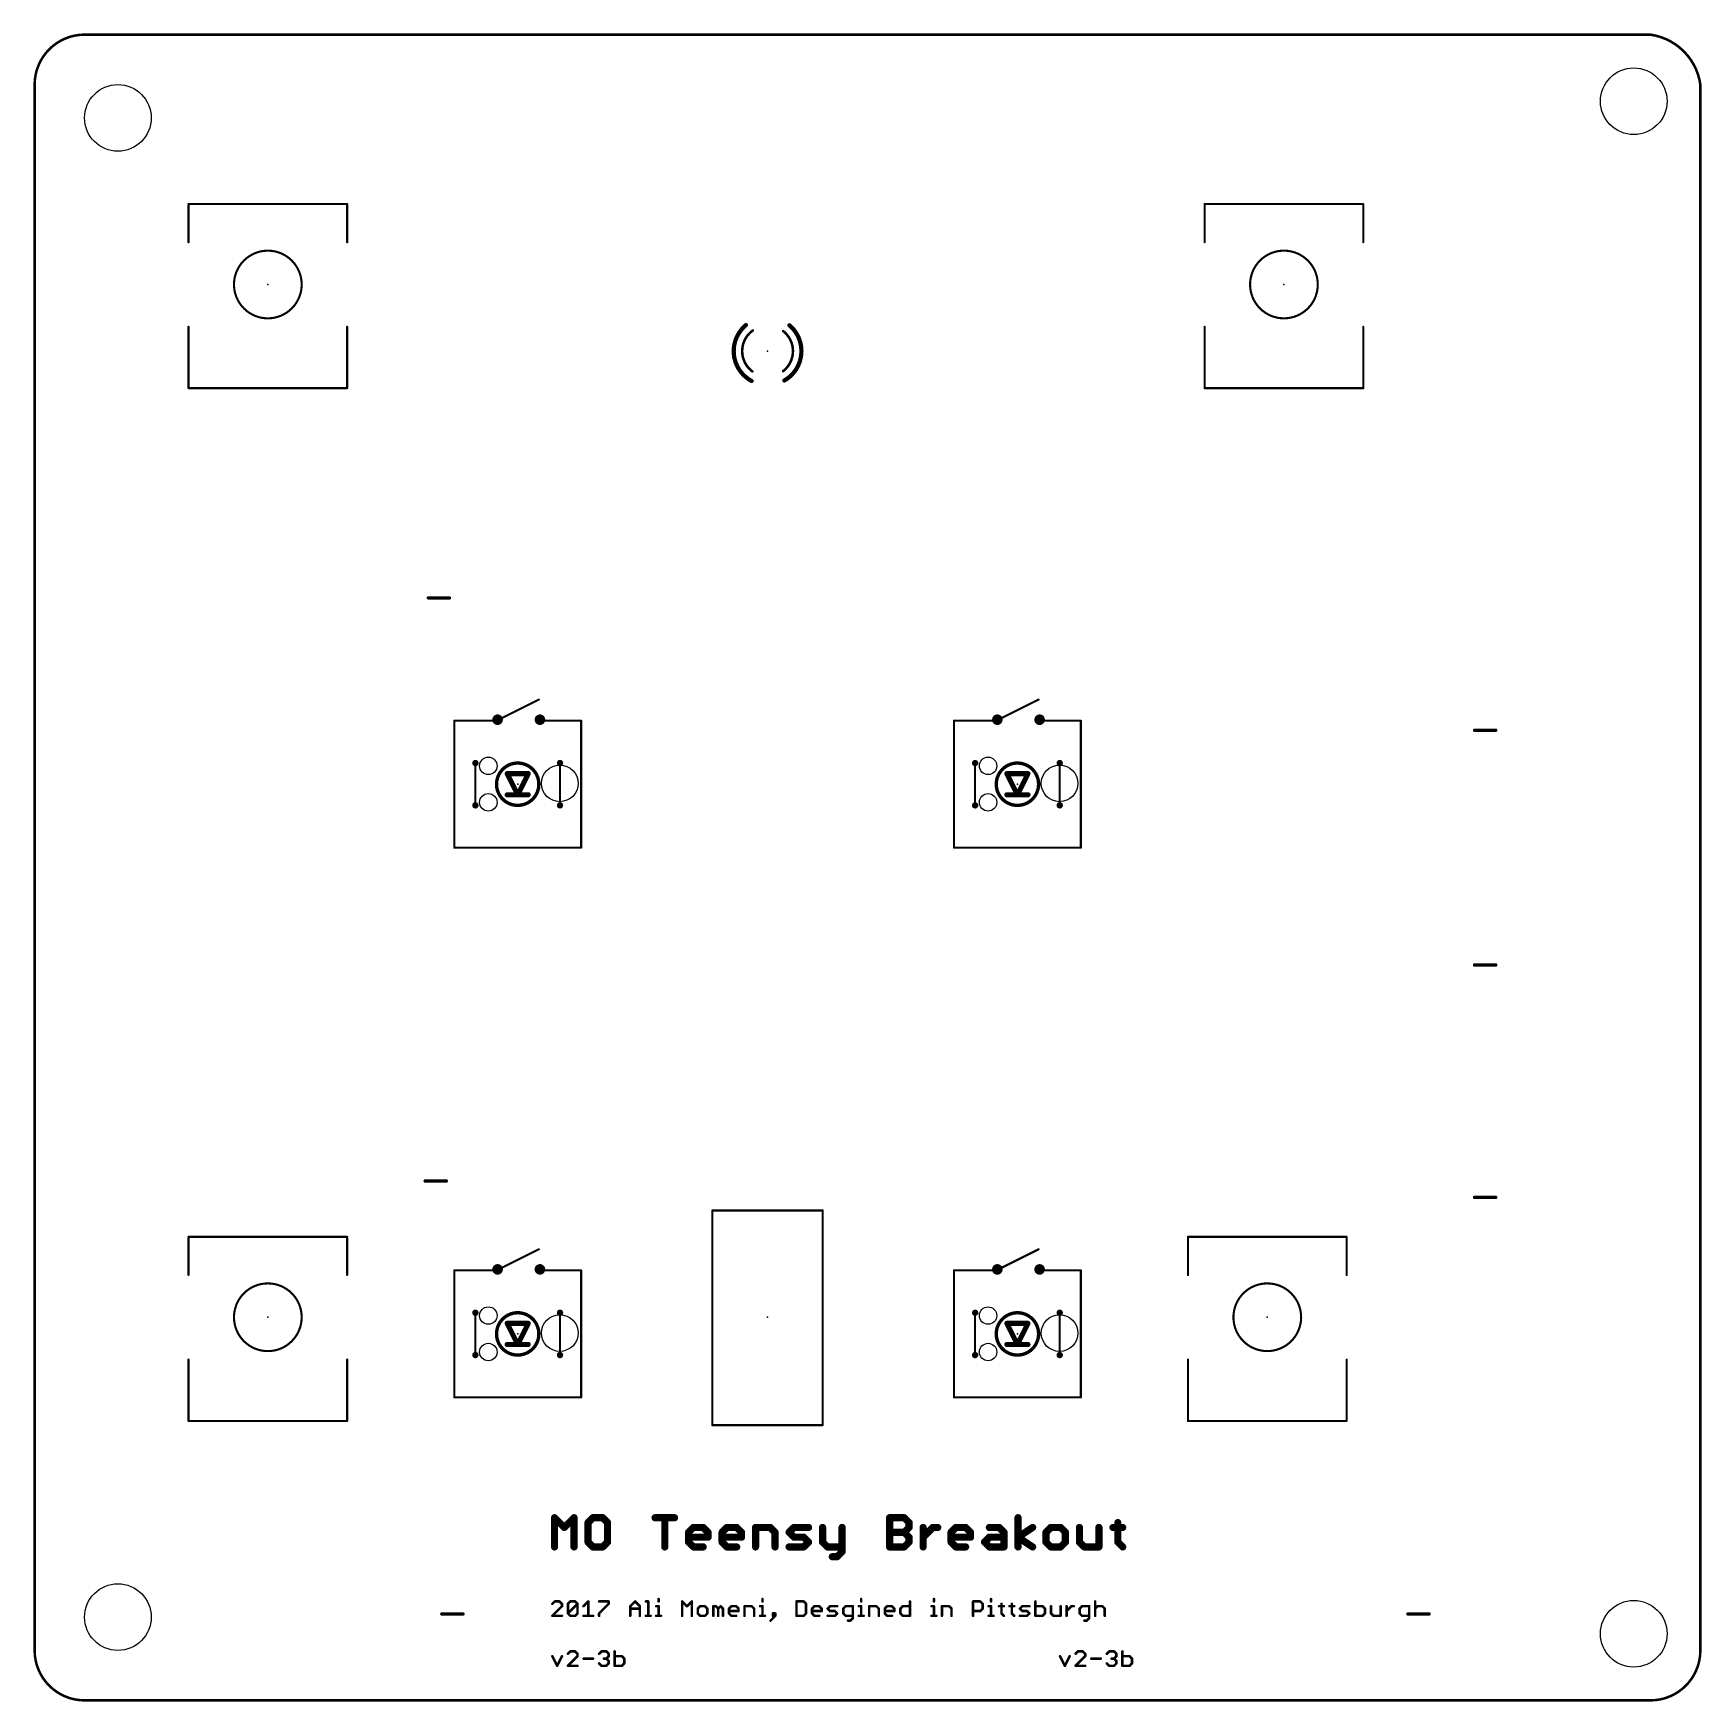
# Model space of a CAD drawing. Extents: x 0 to 100, y 0 to 100.
import ezdxf

# ---------------------------------------------------------------- set-up
doc = ezdxf.new("R2010")
doc.units = 0
for name, color, linetype in [('20', 7, 'CONTINUOUS'), ('21', 253, 'CONTINUOUS'), ('23', 7, 'CONTINUOUS')]:
    doc.layers.add(name, color=color, linetype=linetype)

msp = doc.modelspace()

# ---------------------------------------------------------------- linework, layer by layer
at = {"layer": '20'}
for points, const_width in [([(3, 100, 0.4142), (0, 97)], 0.1524), ([(3, 100.0381, 1), (3, 99.9619)], 0.0762), ([(3, 99.9619, 1), (3, 100.0381)], 0.0762), ([(100, 97, 0.3333), (97, 100)], 0.1524), ([(97.0054, 100.0377, 1), (96.9946, 99.9623)], 0.0762), ([(97, 99.9619, 1), (97, 100.0381)], 0.0762), ([(0.0381, 97, 1), (-0.0381, 97)], 0.0762), ([(-0.0381, 97, 1), (0.0381, 97)], 0.0762), ([(100.0381, 97, 1), (99.9619, 97)], 0.0762), ([(99.9623, 96.9946, 1), (100.0377, 97.0054)], 0.0762), ([(0, 3, 0.4142), (3, 0)], 0.1524), ([(0.0381, 3, 1), (-0.0381, 3)], 0.0762), ([(-0.0381, 3, 1), (0.0381, 3)], 0.0762), ([(97, 0, 0.4142), (100, 3)], 0.1524), ([(100.0381, 3, 1), (99.9619, 3)], 0.0762), ([(99.9619, 3, 1), (100.0381, 3)], 0.0762), ([(3, 0.0381, 1), (3, -0.0381)], 0.0762), ([(3, -0.0381, 1), (3, 0.0381)], 0.0762), ([(97, 0.0381, 1), (97, -0.0381)], 0.0762), ([(97, -0.0381, 1), (97, 0.0381)], 0.0762)]:
    msp.add_lwpolyline(points, format="xyb", dxfattribs=dict(at, const_width=const_width))
at = {"layer": '20', "const_width": 0.1524}
for points in [[(97, 100), (3, 100)], [(0, 97), (0, 3)], [(100, 3), (100, 97)], [(3, 0), (97, 0)]]:
    msp.add_lwpolyline(points, dxfattribs=at)
at = {"layer": '20'}
for centre, radius in [((96, 96), 2), ((5, 95), 2), ((27.24, 56.1), 0.525), ((31.53, 55.05), 1.1), ((57.24, 56.1), 0.525), ((61.53, 55.05), 1.1), ((27.24, 53.91), 0.525), ((57.24, 53.91), 0.525), ((27.24, 23.1), 0.525), ((31.53, 22.05), 1.1), ((57.24, 23.1), 0.525), ((61.53, 22.05), 1.1), ((27.24, 20.91), 0.525), ((57.24, 20.91), 0.525), ((5, 5), 2), ((96, 4), 2)]:
    msp.add_circle(centre, radius, dxfattribs=at)
at = {"layer": '21'}
for points, const_width in [([(18.7625, 89.826), (9.2375, 89.826)], 0.127), ([(9.2375, 87.54), (9.2375, 89.7625)], 0.127), ([(18.7625, 87.54), (18.7625, 89.7625)], 0.127), ([(79.7625, 89.826), (70.2375, 89.826)], 0.127), ([(70.2375, 87.54), (70.2375, 89.7625)], 0.127), ([(79.7625, 87.54), (79.7625, 89.7625)], 0.127), ([(9.2375, 78.777), (9.2375, 82.46)], 0.127), ([(18.7625, 78.777), (18.7625, 82.46)], 0.127), ([(70.2375, 78.777), (70.2375, 82.46)], 0.127), ([(79.7625, 78.777), (79.7625, 82.46)], 0.127), ([(9.2375, 78.777), (18.7625, 78.777)], 0.127), ([(70.2375, 78.777), (79.7625, 78.777)], 0.127), ([(24.905, 66.187), (23.635, 66.187)], 0.2032), ([(27.73, 58.81), (30.27, 60.08)], 0.127), ([(57.73, 58.81), (60.27, 60.08)], 0.127), ([(25.19, 58.81), (25.19, 51.19)], 0.127), ([(25.19, 58.81), (27.73, 58.81)], 0.127), ([(30.27, 58.81), (32.81, 58.81)], 0.127), ([(32.81, 51.19), (32.81, 58.81)], 0.127), ([(55.19, 58.81), (55.19, 51.19)], 0.127), ([(55.19, 58.81), (57.73, 58.81)], 0.127), ([(60.27, 58.81), (62.81, 58.81)], 0.127), ([(62.81, 51.19), (62.81, 58.81)], 0.127), ([(87.715, 58.238), (86.445, 58.238)], 0.2032), ([(26.46, 56.27), (26.46, 53.73)], 0.127), ([(31.54, 56.27), (31.54, 53.73)], 0.127), ([(56.46, 56.27), (56.46, 53.73)], 0.127), ([(61.54, 56.27), (61.54, 53.73)], 0.127), ([(29.635, 55.635), (28.365, 55.635)], 0.3048), ([(28.365, 55.635), (29, 54.365)], 0.3048), ([(29, 54.365), (29.635, 55.635)], 0.3048), ([(59.635, 55.635), (58.365, 55.635)], 0.3048), ([(58.365, 55.635), (59, 54.365)], 0.3048), ([(59, 54.365), (59.635, 55.635)], 0.3048), ([(29, 54.365), (28.365, 54.365)], 0.3048), ([(29.635, 54.365), (29, 54.365)], 0.3048), ([(59, 54.365), (58.365, 54.365)], 0.3048), ([(59.635, 54.365), (59, 54.365)], 0.3048), ([(32.81, 51.19), (25.19, 51.19)], 0.127), ([(62.81, 51.19), (55.19, 51.19)], 0.127), ([(87.715, 44.147), (86.445, 44.147)], 0.2032), ([(24.715, 31.177), (23.445, 31.177)], 0.2032), ([(87.715, 30.197), (86.445, 30.197)], 0.2032), ([(43.97, 29.41), (40.68, 29.41)], 0.127), ([(40.68, 29.41), (40.68, 16.52)], 0.127), ([(44, 29.41), (47.31, 29.41)], 0.127), ([(47.302, 29.35), (47.302, 16.523)], 0.127), ([(18.7625, 27.826), (9.2375, 27.826)], 0.127), ([(9.2375, 25.54), (9.2375, 27.7625)], 0.127), ([(18.7625, 25.54), (18.7625, 27.7625)], 0.127), ([(27.73, 25.81), (30.27, 27.08)], 0.127), ([(57.73, 25.81), (60.27, 27.08)], 0.127), ([(78.7625, 27.826), (69.2375, 27.826)], 0.127), ([(69.2375, 25.54), (69.2375, 27.7625)], 0.127), ([(78.7625, 25.54), (78.7625, 27.7625)], 0.127), ([(25.19, 25.81), (25.19, 18.19)], 0.127), ([(25.19, 25.81), (27.73, 25.81)], 0.127), ([(30.27, 25.81), (32.81, 25.81)], 0.127), ([(32.81, 18.19), (32.81, 25.81)], 0.127), ([(55.19, 25.81), (55.19, 18.19)], 0.127), ([(55.19, 25.81), (57.73, 25.81)], 0.127), ([(60.27, 25.81), (62.81, 25.81)], 0.127), ([(62.81, 18.19), (62.81, 25.81)], 0.127), ([(26.46, 23.27), (26.46, 20.73)], 0.127), ([(31.54, 23.27), (31.54, 20.73)], 0.127), ([(56.46, 23.27), (56.46, 20.73)], 0.127), ([(61.54, 23.27), (61.54, 20.73)], 0.127), ([(29.635, 22.635), (28.365, 22.635)], 0.3048), ([(28.365, 22.635), (29, 21.365)], 0.3048), ([(29, 21.365), (29.635, 22.635)], 0.3048), ([(59.635, 22.635), (58.365, 22.635)], 0.3048), ([(58.365, 22.635), (59, 21.365)], 0.3048), ([(59, 21.365), (59.635, 22.635)], 0.3048), ([(29, 21.365), (28.365, 21.365)], 0.3048), ([(29.635, 21.365), (29, 21.365)], 0.3048), ([(59, 21.365), (58.365, 21.365)], 0.3048), ([(59.635, 21.365), (59, 21.365)], 0.3048), ([(9.2375, 16.777), (9.2375, 20.46)], 0.127), ([(18.7625, 16.777), (18.7625, 20.46)], 0.127), ([(69.2375, 16.777), (69.2375, 20.46)], 0.127), ([(78.7625, 16.777), (78.7625, 20.46)], 0.127), ([(32.81, 18.19), (25.19, 18.19)], 0.127), ([(62.81, 18.19), (55.19, 18.19)], 0.127), ([(9.2375, 16.777), (18.7625, 16.777)], 0.127), ([(40.68, 16.52), (43.96, 16.52)], 0.127), ([(47.302, 16.523), (44, 16.523)], 0.127), ([(69.2375, 16.777), (78.7625, 16.777)], 0.127), ([(31.2129, 9.2109), (31.2129, 10.965)], 0.4318), ([(31.2129, 10.965), (31.7976, 10.3803)], 0.4318), ([(31.7976, 10.3803), (32.3823, 10.965)], 0.4318), ([(32.3823, 10.965), (32.3823, 9.2109)], 0.4318), ([(33.5166, 10.965), (33.2243, 10.6726)], 0.4318), ([(34.1013, 10.965), (33.5166, 10.965)], 0.4318), ([(34.3937, 10.6726), (34.1013, 10.965)], 0.4318), ([(37.247, 10.965), (38.4164, 10.965)], 0.4318), ([(37.8317, 9.2109), (37.8317, 10.965)], 0.4318), ([(51.3266, 9.2109), (51.3266, 10.965)], 0.4318), ([(51.3266, 10.965), (52.2036, 10.965)], 0.4318), ([(52.2036, 10.965), (52.496, 10.6726)], 0.4318), ([(59.0368, 9.2109), (59.0368, 10.965)], 0.4318), ([(33.2243, 10.6726), (33.2243, 9.5032)], 0.4318), ([(34.3937, 9.5032), (34.3937, 10.6726)], 0.4318), ([(39.2584, 10.0879), (39.5507, 10.3803)], 0.4318), ([(39.2584, 9.5032), (39.2584, 10.0879)], 0.4318), ([(39.5507, 10.3803), (40.1354, 10.3803)], 0.4318), ([(40.1354, 10.3803), (40.4278, 10.0879)], 0.4318), ([(40.4278, 10.0879), (40.4278, 9.7956)], 0.4318), ([(41.2697, 10.0879), (41.5621, 10.3803)], 0.4318), ([(41.2697, 9.5032), (41.2697, 10.0879)], 0.4318), ([(41.5621, 10.3803), (42.1468, 10.3803)], 0.4318), ([(42.1468, 10.3803), (42.4391, 10.0879)], 0.4318), ([(42.4391, 10.0879), (42.4391, 9.7956)], 0.4318), ([(43.2811, 9.2109), (43.2811, 10.3803)], 0.4318), ([(43.2811, 10.3803), (44.1581, 10.3803)], 0.4318), ([(44.1581, 10.3803), (44.4505, 10.0879)], 0.4318), ([(44.4505, 10.0879), (44.4505, 9.2109)], 0.4318), ([(45.2925, 10.0879), (45.5848, 10.3803)], 0.4318), ([(45.5848, 9.7956), (45.2925, 10.0879)], 0.4318), ([(45.5848, 10.3803), (46.4619, 10.3803)], 0.4318), ([(47.3038, 10.3803), (47.3038, 9.5032)], 0.4318), ([(48.4732, 10.3803), (48.4732, 8.9186)], 0.4318), ([(51.3266, 10.0879), (52.2036, 10.0879)], 0.4318), ([(52.496, 10.3803), (52.2036, 10.0879)], 0.4318), ([(52.2036, 10.0879), (52.496, 9.7956)], 0.4318), ([(52.496, 10.6726), (52.496, 10.3803)], 0.4318), ([(53.3379, 9.2109), (53.3379, 10.3803)], 0.4318), ([(53.3379, 9.7956), (53.9226, 10.3803)], 0.4318), ([(53.9226, 10.3803), (54.215, 10.3803)], 0.4318), ([(55.0141, 10.0879), (55.3064, 10.3803)], 0.4318), ([(55.0141, 9.5032), (55.0141, 10.0879)], 0.4318), ([(55.3064, 10.3803), (55.8911, 10.3803)], 0.4318), ([(55.8911, 10.3803), (56.1835, 10.0879)], 0.4318), ([(56.1835, 10.0879), (56.1835, 9.7956)], 0.4318), ([(57.3178, 10.3803), (57.9025, 10.3803)], 0.4318), ([(57.9025, 10.3803), (58.1948, 10.0879)], 0.4318), ([(58.1948, 10.0879), (58.1948, 9.2109)], 0.4318), ([(59.0368, 9.7956), (59.9138, 10.3803)], 0.4318), ([(61.0053, 10.3803), (60.7129, 10.0879)], 0.4318), ([(60.7129, 10.0879), (60.7129, 9.5032)], 0.4318), ([(61.59, 10.3803), (61.0053, 10.3803)], 0.4318), ([(61.8823, 10.0879), (61.59, 10.3803)], 0.4318), ([(61.8823, 9.5032), (61.8823, 10.0879)], 0.4318), ([(62.7243, 10.3803), (62.7243, 9.5032)], 0.4318), ([(63.8937, 9.2109), (63.8937, 10.3803)], 0.4318), ([(64.7357, 10.3803), (65.3204, 10.3803)], 0.4318), ([(65.028, 10.6726), (65.028, 9.5032)], 0.4318), ([(33.2243, 9.5032), (33.5166, 9.2109)], 0.4318), ([(33.5166, 9.2109), (34.1013, 9.2109)], 0.4318), ([(34.1013, 9.2109), (34.3937, 9.5032)], 0.4318), ([(40.4278, 9.7956), (39.2584, 9.7956)], 0.4318), ([(39.5507, 9.2109), (39.2584, 9.5032)], 0.4318), ([(40.1354, 9.2109), (39.5507, 9.2109)], 0.4318), ([(42.4391, 9.7956), (41.2697, 9.7956)], 0.4318), ([(41.5621, 9.2109), (41.2697, 9.5032)], 0.4318), ([(42.1468, 9.2109), (41.5621, 9.2109)], 0.4318), ([(45.2925, 9.2109), (46.1695, 9.2109)], 0.4318), ([(46.1695, 9.7956), (45.5848, 9.7956)], 0.4318), ([(46.4619, 9.5032), (46.1695, 9.7956)], 0.4318), ([(46.1695, 9.2109), (46.4619, 9.5032)], 0.4318), ([(47.3038, 9.5032), (47.5962, 9.2109)], 0.4318), ([(47.5962, 9.2109), (48.4732, 9.2109)], 0.4318), ([(48.4732, 8.9186), (48.1809, 8.6262)], 0.4318), ([(52.2036, 9.2109), (51.3266, 9.2109)], 0.4318), ([(52.496, 9.5032), (52.2036, 9.2109)], 0.4318), ([(52.496, 9.7956), (52.496, 9.5032)], 0.4318), ([(56.1835, 9.7956), (55.0141, 9.7956)], 0.4318), ([(55.3064, 9.2109), (55.0141, 9.5032)], 0.4318), ([(55.8911, 9.2109), (55.3064, 9.2109)], 0.4318), ([(57.0254, 9.5032), (57.3178, 9.7956)], 0.4318), ([(57.3178, 9.2109), (57.0254, 9.5032)], 0.4318), ([(57.3178, 9.7956), (58.1948, 9.7956)], 0.4318), ([(58.1948, 9.2109), (57.3178, 9.2109)], 0.4318), ([(59.9138, 9.2109), (59.0368, 9.7956)], 0.4318), ([(60.7129, 9.5032), (61.0053, 9.2109)], 0.4318), ([(61.0053, 9.2109), (61.59, 9.2109)], 0.4318), ([(61.59, 9.2109), (61.8823, 9.5032)], 0.4318), ([(62.7243, 9.5032), (63.0166, 9.2109)], 0.4318), ([(63.0166, 9.2109), (63.8937, 9.2109)], 0.4318), ([(65.028, 9.5032), (65.3204, 9.2109)], 0.4318), ([(48.1809, 8.6262), (47.8885, 8.6262)], 0.4318), ([(31.2243, 5.9395), (31.0802, 5.7955)], 0.1524), ([(31.5124, 5.9395), (31.2243, 5.9395)], 0.1524), ([(31.6564, 5.7955), (31.5124, 5.9395)], 0.1524), ([(32.0157, 5.7955), (32.1598, 5.9395)], 0.1524), ([(32.1598, 5.9395), (32.4479, 5.9395)], 0.1524), ([(32.4479, 5.9395), (32.5919, 5.7955)], 0.1524), ([(32.9512, 5.6514), (33.2394, 5.9395)], 0.1524), ([(33.2394, 5.9395), (33.2394, 5.0752)], 0.1524), ([(33.8868, 5.9395), (34.463, 5.9395)], 0.1524), ([(34.463, 5.9395), (34.463, 5.7955)], 0.1524), ([(35.7578, 5.6514), (36.0459, 5.9395)], 0.1524), ([(36.0459, 5.9395), (36.334, 5.6514)], 0.1524), ([(36.6933, 5.9395), (36.8374, 5.9395)], 0.1524), ([(36.8374, 5.9395), (36.8374, 5.0752)], 0.1524), ([(37.461, 6.0836), (37.461, 5.9395)], 0.1524), ([(38.8762, 5.0752), (38.8762, 5.9395)], 0.1524), ([(38.8762, 5.9395), (39.1643, 5.6514)], 0.1524), ([(39.1643, 5.6514), (39.4524, 5.9395)], 0.1524), ([(39.4524, 5.9395), (39.4524, 5.0752)], 0.1524), ([(43.6978, 6.0836), (43.6978, 5.9395)], 0.1524), ([(45.7367, 5.9395), (45.7367, 5.0752)], 0.1524), ([(46.1688, 5.9395), (45.7367, 5.9395)], 0.1524), ([(46.3129, 5.7955), (46.1688, 5.9395)], 0.1524), ([(49.6228, 6.0836), (49.6228, 5.9395)], 0.1524), ([(52.5497, 5.9395), (52.5497, 5.0752)], 0.1524), ([(53.9885, 6.0836), (53.9885, 5.9395)], 0.1524), ([(56.3392, 5.0752), (56.3392, 5.9395)], 0.1524), ([(56.3392, 5.9395), (56.7714, 5.9395)], 0.1524), ([(56.7714, 5.9395), (56.9154, 5.7955)], 0.1524), ([(57.4188, 6.0836), (57.4188, 5.9395)], 0.1524), ([(60.0813, 5.9395), (60.0813, 5.0752)], 0.1524), ([(63.6674, 5.9395), (63.6674, 5.0752)], 0.1524), ([(25.715, 5.187), (24.445, 5.187)], 0.2032), ([(31.0802, 5.0752), (31.6564, 5.6514)], 0.1524), ([(31.6564, 5.0752), (31.0802, 5.0752)], 0.1524), ([(31.6564, 5.6514), (31.6564, 5.7955)], 0.1524), ([(32.0157, 5.2193), (32.0157, 5.7955)], 0.1524), ([(32.0157, 5.2193), (32.5919, 5.7955)], 0.1524), ([(32.1598, 5.0752), (32.0157, 5.2193)], 0.1524), ([(32.4479, 5.0752), (32.1598, 5.0752)], 0.1524), ([(32.5919, 5.2193), (32.4479, 5.0752)], 0.1524), ([(32.5919, 5.7955), (32.5919, 5.2193)], 0.1524), ([(32.9512, 5.0752), (33.5275, 5.0752)], 0.1524), ([(34.463, 5.7955), (33.8868, 5.2193)], 0.1524), ([(33.8868, 5.2193), (33.8868, 5.0752)], 0.1524), ([(35.7578, 5.0752), (35.7578, 5.6514)], 0.1524), ([(35.7578, 5.5074), (36.334, 5.5074)], 0.1524), ([(36.334, 5.6514), (36.334, 5.0752)], 0.1524), ([(36.6933, 5.0752), (36.9814, 5.0752)], 0.1524), ([(37.317, 5.6514), (37.461, 5.6514)], 0.1524), ([(37.317, 5.0752), (37.6051, 5.0752)], 0.1524), ([(37.461, 5.6514), (37.461, 5.0752)], 0.1524), ([(39.9558, 5.6514), (39.8117, 5.5074)], 0.1524), ([(39.8117, 5.5074), (39.8117, 5.2193)], 0.1524), ([(39.8117, 5.2193), (39.9558, 5.0752)], 0.1524), ([(40.2439, 5.6514), (39.9558, 5.6514)], 0.1524), ([(39.9558, 5.0752), (40.2439, 5.0752)], 0.1524), ([(40.3879, 5.5074), (40.2439, 5.6514)], 0.1524), ([(40.2439, 5.0752), (40.3879, 5.2193)], 0.1524), ([(40.3879, 5.2193), (40.3879, 5.5074)], 0.1524), ([(40.7472, 5.0752), (40.7472, 5.6514)], 0.1524), ([(40.7472, 5.6514), (40.8913, 5.6514)], 0.1524), ([(40.8913, 5.6514), (41.0353, 5.5074)], 0.1524), ([(41.0353, 5.5074), (41.1794, 5.6514)], 0.1524), ([(41.0353, 5.5074), (41.0353, 5.0752)], 0.1524), ([(41.1794, 5.6514), (41.3235, 5.5074)], 0.1524), ([(41.3235, 5.5074), (41.3235, 5.0752)], 0.1524), ([(41.6827, 5.5074), (41.8268, 5.6514)], 0.1524), ([(41.6827, 5.2193), (41.6827, 5.5074)], 0.1524), ([(42.259, 5.3633), (41.6827, 5.3633)], 0.1524), ([(41.8268, 5.0752), (41.6827, 5.2193)], 0.1524), ([(41.8268, 5.6514), (42.1149, 5.6514)], 0.1524), ([(42.1149, 5.0752), (41.8268, 5.0752)], 0.1524), ([(42.1149, 5.6514), (42.259, 5.5074)], 0.1524), ([(42.259, 5.5074), (42.259, 5.3633)], 0.1524), ([(42.6183, 5.0752), (42.6183, 5.6514)], 0.1524), ([(42.6183, 5.6514), (43.0504, 5.6514)], 0.1524), ([(43.0504, 5.6514), (43.1945, 5.5074)], 0.1524), ([(43.1945, 5.5074), (43.1945, 5.0752)], 0.1524), ([(43.5538, 5.6514), (43.6978, 5.6514)], 0.1524), ([(43.5538, 5.0752), (43.8419, 5.0752)], 0.1524), ([(43.6978, 5.6514), (43.6978, 5.0752)], 0.1524), ([(44.1775, 4.7871), (44.4656, 5.0752)], 0.1524), ([(44.4656, 5.2193), (44.3215, 5.2193)], 0.1524), ([(44.3215, 5.2193), (44.3215, 5.0752)], 0.1524), ([(44.3215, 5.0752), (44.4656, 5.0752)], 0.1524), ([(44.4656, 5.0752), (44.4656, 5.2193)], 0.1524), ([(45.7367, 5.0752), (46.1688, 5.0752)], 0.1524), ([(46.1688, 5.0752), (46.3129, 5.2193)], 0.1524), ([(46.3129, 5.2193), (46.3129, 5.7955)], 0.1524), ([(46.6722, 5.5074), (46.8162, 5.6514)], 0.1524), ([(46.6722, 5.2193), (46.6722, 5.5074)], 0.1524), ([(47.2484, 5.3633), (46.6722, 5.3633)], 0.1524), ([(46.8162, 5.0752), (46.6722, 5.2193)], 0.1524), ([(46.8162, 5.6514), (47.1043, 5.6514)], 0.1524), ([(47.1043, 5.0752), (46.8162, 5.0752)], 0.1524), ([(47.1043, 5.6514), (47.2484, 5.5074)], 0.1524), ([(47.2484, 5.5074), (47.2484, 5.3633)], 0.1524), ([(47.6077, 5.5074), (47.7518, 5.6514)], 0.1524), ([(47.7518, 5.3633), (47.6077, 5.5074)], 0.1524), ([(47.6077, 5.0752), (48.0399, 5.0752)], 0.1524), ([(47.7518, 5.6514), (48.1839, 5.6514)], 0.1524), ([(48.0399, 5.3633), (47.7518, 5.3633)], 0.1524), ([(48.1839, 5.2193), (48.0399, 5.3633)], 0.1524), ([(48.0399, 5.0752), (48.1839, 5.2193)], 0.1524), ([(48.6873, 5.6514), (48.5432, 5.5074)], 0.1524), ([(48.5432, 5.5074), (48.5432, 5.2193)], 0.1524), ([(48.5432, 5.2193), (48.6873, 5.0752)], 0.1524), ([(49.1194, 5.6514), (48.6873, 5.6514)], 0.1524), ([(48.6873, 5.0752), (49.1194, 5.0752)], 0.1524), ([(49.1194, 4.9311), (49.1194, 5.6514)], 0.1524), ([(49.4787, 5.6514), (49.6228, 5.6514)], 0.1524), ([(49.4787, 5.0752), (49.7668, 5.0752)], 0.1524), ([(49.6228, 5.6514), (49.6228, 5.0752)], 0.1524), ([(50.1024, 5.0752), (50.1024, 5.6514)], 0.1524), ([(50.1024, 5.6514), (50.5346, 5.6514)], 0.1524), ([(50.5346, 5.6514), (50.6786, 5.5074)], 0.1524), ([(50.6786, 5.5074), (50.6786, 5.0752)], 0.1524), ([(51.0379, 5.5074), (51.182, 5.6514)], 0.1524), ([(51.0379, 5.2193), (51.0379, 5.5074)], 0.1524), ([(51.6142, 5.3633), (51.0379, 5.3633)], 0.1524), ([(51.182, 5.0752), (51.0379, 5.2193)], 0.1524), ([(51.182, 5.6514), (51.4701, 5.6514)], 0.1524), ([(51.4701, 5.0752), (51.182, 5.0752)], 0.1524), ([(51.4701, 5.6514), (51.6142, 5.5074)], 0.1524), ([(51.6142, 5.5074), (51.6142, 5.3633)], 0.1524), ([(51.9734, 5.5074), (52.1175, 5.6514)], 0.1524), ([(51.9734, 5.2193), (51.9734, 5.5074)], 0.1524), ([(52.1175, 5.0752), (51.9734, 5.2193)], 0.1524), ([(52.1175, 5.6514), (52.5497, 5.6514)], 0.1524), ([(52.5497, 5.0752), (52.1175, 5.0752)], 0.1524), ([(53.8445, 5.6514), (53.9885, 5.6514)], 0.1524), ([(53.8445, 5.0752), (54.1326, 5.0752)], 0.1524), ([(53.9885, 5.6514), (53.9885, 5.0752)], 0.1524), ([(54.4682, 5.0752), (54.4682, 5.6514)], 0.1524), ([(54.4682, 5.6514), (54.9003, 5.6514)], 0.1524), ([(54.9003, 5.6514), (55.0444, 5.5074)], 0.1524), ([(55.0444, 5.5074), (55.0444, 5.0752)], 0.1524), ([(56.7714, 5.3633), (56.3392, 5.3633)], 0.1524), ([(56.9154, 5.5074), (56.7714, 5.3633)], 0.1524), ([(56.9154, 5.7955), (56.9154, 5.5074)], 0.1524), ([(57.2747, 5.6514), (57.4188, 5.6514)], 0.1524), ([(57.2747, 5.0752), (57.5628, 5.0752)], 0.1524), ([(57.4188, 5.6514), (57.4188, 5.0752)], 0.1524), ([(57.8984, 5.6514), (58.1865, 5.6514)], 0.1524), ([(58.0425, 5.7955), (58.0425, 5.2193)], 0.1524), ([(58.0425, 5.2193), (58.1865, 5.0752)], 0.1524), ([(58.5221, 5.6514), (58.8102, 5.6514)], 0.1524), ([(58.6661, 5.7955), (58.6661, 5.2193)], 0.1524), ([(58.6661, 5.2193), (58.8102, 5.0752)], 0.1524), ([(59.1458, 5.5074), (59.2898, 5.6514)], 0.1524), ([(59.2898, 5.3633), (59.1458, 5.5074)], 0.1524), ([(59.1458, 5.0752), (59.5779, 5.0752)], 0.1524), ([(59.2898, 5.6514), (59.722, 5.6514)], 0.1524), ([(59.5779, 5.3633), (59.2898, 5.3633)], 0.1524), ([(59.722, 5.2193), (59.5779, 5.3633)], 0.1524), ([(59.5779, 5.0752), (59.722, 5.2193)], 0.1524), ([(60.5134, 5.6514), (60.0813, 5.6514)], 0.1524), ([(60.0813, 5.0752), (60.5134, 5.0752)], 0.1524), ([(60.6575, 5.5074), (60.5134, 5.6514)], 0.1524), ([(60.5134, 5.0752), (60.6575, 5.2193)], 0.1524), ([(60.6575, 5.2193), (60.6575, 5.5074)], 0.1524), ([(61.0168, 5.6514), (61.0168, 5.2193)], 0.1524), ([(61.0168, 5.2193), (61.1608, 5.0752)], 0.1524), ([(61.1608, 5.0752), (61.593, 5.0752)], 0.1524), ([(61.593, 5.0752), (61.593, 5.6514)], 0.1524), ([(61.9523, 5.0752), (61.9523, 5.6514)], 0.1524), ([(61.9523, 5.3633), (62.2404, 5.6514)], 0.1524), ([(62.2404, 5.6514), (62.3845, 5.6514)], 0.1524), ([(62.876, 5.6514), (62.7319, 5.5074)], 0.1524), ([(62.7319, 5.5074), (62.7319, 5.2193)], 0.1524), ([(62.7319, 5.2193), (62.876, 5.0752)], 0.1524), ([(63.3081, 5.6514), (62.876, 5.6514)], 0.1524), ([(62.876, 5.0752), (63.3081, 5.0752)], 0.1524), ([(63.3081, 4.9311), (63.3081, 5.6514)], 0.1524), ([(63.6674, 5.5074), (63.8115, 5.6514)], 0.1524), ([(63.8115, 5.6514), (64.0996, 5.6514)], 0.1524), ([(64.0996, 5.6514), (64.2437, 5.5074)], 0.1524), ([(64.2437, 5.5074), (64.2437, 5.0752)], 0.1524), ([(83.715, 5.187), (82.445, 5.187)], 0.2032), ([(48.8313, 4.7871), (48.9754, 4.7871)], 0.1524), ([(48.9754, 4.7871), (49.1194, 4.9311)], 0.1524), ([(63.02, 4.7871), (63.1641, 4.7871)], 0.1524), ([(63.1641, 4.7871), (63.3081, 4.9311)], 0.1524), ([(32.1598, 2.9395), (32.0157, 2.7955)], 0.1524), ([(32.4479, 2.9395), (32.1598, 2.9395)], 0.1524), ([(32.5919, 2.7955), (32.4479, 2.9395)], 0.1524), ([(33.8868, 2.7955), (34.0308, 2.9395)], 0.1524), ([(34.0308, 2.9395), (34.3189, 2.9395)], 0.1524), ([(34.3189, 2.9395), (34.463, 2.7955)], 0.1524), ([(34.8223, 2.9395), (34.8223, 2.0752)], 0.1524), ([(62.6398, 2.9395), (62.4957, 2.7955)], 0.1524), ([(62.9279, 2.9395), (62.6398, 2.9395)], 0.1524), ([(63.0719, 2.7955), (62.9279, 2.9395)], 0.1524), ([(64.3668, 2.7955), (64.5108, 2.9395)], 0.1524), ([(64.5108, 2.9395), (64.7989, 2.9395)], 0.1524), ([(64.7989, 2.9395), (64.943, 2.7955)], 0.1524), ([(65.3023, 2.9395), (65.3023, 2.0752)], 0.1524), ([(31.0802, 2.6514), (31.3683, 2.0752)], 0.1524), ([(31.3683, 2.0752), (31.6564, 2.6514)], 0.1524), ([(32.0157, 2.0752), (32.5919, 2.6514)], 0.1524), ([(32.5919, 2.0752), (32.0157, 2.0752)], 0.1524), ([(32.5919, 2.6514), (32.5919, 2.7955)], 0.1524), ([(32.9512, 2.5074), (33.5275, 2.5074)], 0.1524), ([(34.0308, 2.0752), (33.8868, 2.2193)], 0.1524), ([(34.3189, 2.0752), (34.0308, 2.0752)], 0.1524), ([(34.3189, 2.5074), (34.1749, 2.5074)], 0.1524), ([(34.463, 2.6514), (34.3189, 2.5074)], 0.1524), ([(34.3189, 2.5074), (34.463, 2.3633)], 0.1524), ([(34.463, 2.2193), (34.3189, 2.0752)], 0.1524), ([(34.463, 2.7955), (34.463, 2.6514)], 0.1524), ([(34.463, 2.3633), (34.463, 2.2193)], 0.1524), ([(35.2544, 2.6514), (34.8223, 2.6514)], 0.1524), ([(34.8223, 2.0752), (35.2544, 2.0752)], 0.1524), ([(35.3985, 2.5074), (35.2544, 2.6514)], 0.1524), ([(35.2544, 2.0752), (35.3985, 2.2193)], 0.1524), ([(35.3985, 2.2193), (35.3985, 2.5074)], 0.1524), ([(61.5602, 2.6514), (61.8483, 2.0752)], 0.1524), ([(61.8483, 2.0752), (62.1364, 2.6514)], 0.1524), ([(62.4957, 2.0752), (63.0719, 2.6514)], 0.1524), ([(63.0719, 2.0752), (62.4957, 2.0752)], 0.1524), ([(63.0719, 2.6514), (63.0719, 2.7955)], 0.1524), ([(63.4312, 2.5074), (64.0075, 2.5074)], 0.1524), ([(64.5108, 2.0752), (64.3668, 2.2193)], 0.1524), ([(64.7989, 2.0752), (64.5108, 2.0752)], 0.1524), ([(64.7989, 2.5074), (64.6549, 2.5074)], 0.1524), ([(64.943, 2.6514), (64.7989, 2.5074)], 0.1524), ([(64.7989, 2.5074), (64.943, 2.3633)], 0.1524), ([(64.943, 2.2193), (64.7989, 2.0752)], 0.1524), ([(64.943, 2.7955), (64.943, 2.6514)], 0.1524), ([(64.943, 2.3633), (64.943, 2.2193)], 0.1524), ([(65.7344, 2.6514), (65.3023, 2.6514)], 0.1524), ([(65.3023, 2.0752), (65.7344, 2.0752)], 0.1524), ([(65.8785, 2.5074), (65.7344, 2.6514)], 0.1524), ([(65.7344, 2.0752), (65.8785, 2.2193)], 0.1524), ([(65.8785, 2.2193), (65.8785, 2.5074)], 0.1524)]:
    msp.add_lwpolyline(points, dxfattribs=dict(at, const_width=const_width))
for points, const_width in [([(9.2375, 89.8578, 1), (9.2375, 89.7943)], 0.0635), ([(9.2693, 89.7625, 1), (9.2058, 89.7625)], 0.0635), ([(18.7942, 89.7625, 1), (18.7308, 89.7625)], 0.0635), ([(18.7625, 89.7943, 1), (18.7625, 89.8578)], 0.0635), ([(70.2692, 89.7625, 1), (70.2057, 89.7625)], 0.0635), ([(70.2375, 89.8578, 1), (70.2375, 89.7943)], 0.0635), ([(79.7943, 89.7625, 1), (79.7308, 89.7625)], 0.0635), ([(79.7625, 89.7943, 1), (79.7625, 89.8578)], 0.0635), ([(9.2058, 87.54, 1), (9.2693, 87.54)], 0.0635), ([(18.7308, 87.54, 1), (18.7942, 87.54)], 0.0635), ([(70.2057, 87.54, 1), (70.2692, 87.54)], 0.0635), ([(79.7308, 87.54, 1), (79.7943, 87.54)], 0.0635), ([(14, 82.968, 1), (14, 87.032, 1), (14, 82.968)], 0.127), ([(75, 82.968, 1), (75, 87.032, 1), (75, 82.968)], 0.127), ([(9.2693, 82.46, 1), (9.2058, 82.46)], 0.0635), ([(18.7942, 82.46, 1), (18.7308, 82.46)], 0.0635), ([(42.6991, 82.561, 0.2226), (41.968, 81)], 0.254), ([(43.1142, 82.2401, 0.2422), (42.476, 81)], 0.1524), ([(42.7398, 82.5122, 1), (42.6584, 82.6098)], 0.127), ([(43.1363, 82.2091, 1), (43.0921, 82.2711)], 0.0762), ([(45.524, 81, 0.2315), (44.9356, 82.203)], 0.1524), ([(44.959, 82.2331, 1), (44.9122, 82.1729)], 0.0762), ([(46.032, 81, 0.2206), (45.3126, 82.5512)], 0.254), ([(45.3536, 82.5997, 1), (45.2716, 82.5027)], 0.127), ([(70.2692, 82.46, 1), (70.2057, 82.46)], 0.0635), ([(79.7943, 82.46, 1), (79.7308, 82.46)], 0.0635), ([(41.968, 81, 0.277), (43.0438, 79.2071)], 0.254), ([(42.0315, 81, 1), (41.9045, 81)], 0.127), ([(45.0082, 79.2357, 0.2691), (46.032, 81)], 0.254), ([(46.0955, 81, 1), (45.9685, 81)], 0.127), ([(41.9045, 81, 1), (42.0315, 81)], 0.127), ([(42.476, 81, 0.2361), (43.0856, 79.7808)], 0.1524), ([(42.5141, 81, 1), (42.4379, 81)], 0.0762), ([(42.4379, 81, 1), (42.5141, 81)], 0.0762), ([(44.9356, 79.797, 0.2315), (45.524, 81)], 0.1524), ([(45.5621, 81, 1), (45.4859, 81)], 0.0762), ([(45.4859, 81, 1), (45.5621, 81)], 0.0762), ([(45.9685, 81, 1), (46.0955, 81)], 0.127), ([(43.0139, 79.1511, 1), (43.0737, 79.2631)], 0.127), ([(43.0627, 79.7503, 1), (43.1085, 79.8113)], 0.0762), ([(44.9122, 79.8271, 1), (44.959, 79.7669)], 0.0762), ([(44.9767, 79.2908, 1), (45.0397, 79.1806)], 0.127), ([(9.2375, 78.8088, 1), (9.2375, 78.7452)], 0.0635), ([(9.2058, 78.777, 1), (9.2693, 78.777)], 0.0635), ([(18.7308, 78.777, 1), (18.7942, 78.777)], 0.0635), ([(18.7625, 78.7452, 1), (18.7625, 78.8088)], 0.0635), ([(70.2375, 78.8088, 1), (70.2375, 78.7452)], 0.0635), ([(70.2057, 78.777, 1), (70.2692, 78.777)], 0.0635), ([(79.7308, 78.777, 1), (79.7943, 78.777)], 0.0635), ([(79.7625, 78.7452, 1), (79.7625, 78.8088)], 0.0635), ([(23.635, 66.2378, 1), (23.635, 66.1362)], 0.1016), ([(24.905, 66.1362, 1), (24.905, 66.2378)], 0.1016), ([(30.2842, 60.0516, 1), (30.2558, 60.1084)], 0.0635), ([(60.2842, 60.0516, 1), (60.2558, 60.1084)], 0.0635), ([(27.794, 58.7206, 1), (27.794, 59.0254, 1), (27.794, 58.7206)], 0.3302), ([(30.334, 58.7206, 1), (30.334, 59.0254, 1), (30.334, 58.7206)], 0.3302), ([(57.794, 58.7206, 1), (57.794, 59.0254, 1), (57.794, 58.7206)], 0.3302), ([(60.334, 58.7206, 1), (60.334, 59.0254, 1), (60.334, 58.7206)], 0.3302), ([(25.19, 58.8418, 1), (25.19, 58.7782)], 0.0635), ([(25.2218, 58.81, 1), (25.1583, 58.81)], 0.0635), ([(27.7158, 58.8384, 1), (27.7442, 58.7816)], 0.0635), ([(27.73, 58.7782, 1), (27.73, 58.8418)], 0.0635), ([(30.27, 58.8418, 1), (30.27, 58.7782)], 0.0635), ([(32.8418, 58.81, 1), (32.7782, 58.81)], 0.0635), ([(32.81, 58.7782, 1), (32.81, 58.8418)], 0.0635), ([(55.19, 58.8418, 1), (55.19, 58.7782)], 0.0635), ([(55.2218, 58.81, 1), (55.1583, 58.81)], 0.0635), ([(57.7158, 58.8384, 1), (57.7442, 58.7816)], 0.0635), ([(57.73, 58.7782, 1), (57.73, 58.8418)], 0.0635), ([(60.27, 58.8418, 1), (60.27, 58.7782)], 0.0635), ([(62.8418, 58.81, 1), (62.7782, 58.81)], 0.0635), ([(62.81, 58.7782, 1), (62.81, 58.8418)], 0.0635), ([(86.445, 58.2888, 1), (86.445, 58.1872)], 0.1016), ([(87.715, 58.1872, 1), (87.715, 58.2888)], 0.1016), ([(26.46, 56.143, 1), (26.46, 56.397, 1), (26.46, 56.143)], 0.127), ([(26.4917, 56.27, 1), (26.4283, 56.27)], 0.0635), ([(29, 53.73, 1), (29, 56.27, 1), (29, 53.73)], 0.2032), ([(31.54, 56.143, 1), (31.54, 56.397, 1), (31.54, 56.143)], 0.127), ([(31.5718, 56.27, 1), (31.5083, 56.27)], 0.0635), ([(56.46, 56.143, 1), (56.46, 56.397, 1), (56.46, 56.143)], 0.127), ([(56.4918, 56.27, 1), (56.4282, 56.27)], 0.0635), ([(59, 53.73, 1), (59, 56.27, 1), (59, 53.73)], 0.2032), ([(61.54, 56.143, 1), (61.54, 56.397, 1), (61.54, 56.143)], 0.127), ([(61.5718, 56.27, 1), (61.5083, 56.27)], 0.0635), ([(28.365, 55.7112, 1), (28.365, 55.5588)], 0.1524), ([(28.4332, 55.6691, 1), (28.2968, 55.6009)], 0.1524), ([(29.7032, 55.6009, 1), (29.5668, 55.6691)], 0.1524), ([(29.635, 55.5588, 1), (29.635, 55.7112)], 0.1524), ([(58.365, 55.7112, 1), (58.365, 55.5588)], 0.1524), ([(58.4332, 55.6691, 1), (58.2968, 55.6009)], 0.1524), ([(59.7032, 55.6009, 1), (59.5668, 55.6691)], 0.1524), ([(59.635, 55.5588, 1), (59.635, 55.7112)], 0.1524), ([(28.365, 54.4412, 1), (28.365, 54.2888)], 0.1524), ([(29, 54.4412, 1), (29, 54.2888)], 0.1524), ([(28.9318, 54.3991, 1), (29.0682, 54.3309)], 0.1524), ([(28.9318, 54.3309, 1), (29.0682, 54.3991)], 0.1524), ([(29, 54.2888, 1), (29, 54.4412)], 0.1524), ([(29.635, 54.2888, 1), (29.635, 54.4412)], 0.1524), ([(58.365, 54.4412, 1), (58.365, 54.2888)], 0.1524), ([(59, 54.4412, 1), (59, 54.2888)], 0.1524), ([(58.9318, 54.3991, 1), (59.0682, 54.3309)], 0.1524), ([(58.9318, 54.3309, 1), (59.0682, 54.3991)], 0.1524), ([(59, 54.2888, 1), (59, 54.4412)], 0.1524), ([(59.635, 54.2888, 1), (59.635, 54.4412)], 0.1524), ([(26.46, 53.603, 1), (26.46, 53.857, 1), (26.46, 53.603)], 0.127), ([(26.4283, 53.73, 1), (26.4917, 53.73)], 0.0635), ([(31.54, 53.603, 1), (31.54, 53.857, 1), (31.54, 53.603)], 0.127), ([(31.5083, 53.73, 1), (31.5718, 53.73)], 0.0635), ([(56.46, 53.603, 1), (56.46, 53.857, 1), (56.46, 53.603)], 0.127), ([(56.4282, 53.73, 1), (56.4918, 53.73)], 0.0635), ([(61.54, 53.603, 1), (61.54, 53.857, 1), (61.54, 53.603)], 0.127), ([(61.5083, 53.73, 1), (61.5718, 53.73)], 0.0635), ([(25.19, 51.2218, 1), (25.19, 51.1583)], 0.0635), ([(25.1583, 51.19, 1), (25.2218, 51.19)], 0.0635), ([(32.7782, 51.19, 1), (32.8418, 51.19)], 0.0635), ([(32.81, 51.1583, 1), (32.81, 51.2218)], 0.0635), ([(55.19, 51.2218, 1), (55.19, 51.1583)], 0.0635), ([(55.1583, 51.19, 1), (55.2218, 51.19)], 0.0635), ([(62.7782, 51.19, 1), (62.8418, 51.19)], 0.0635), ([(62.81, 51.1583, 1), (62.81, 51.2218)], 0.0635), ([(86.445, 44.1978, 1), (86.445, 44.0962)], 0.1016), ([(87.715, 44.0962, 1), (87.715, 44.1978)], 0.1016), ([(23.445, 31.2278, 1), (23.445, 31.1262)], 0.1016), ([(24.715, 31.1262, 1), (24.715, 31.2278)], 0.1016), ([(86.445, 30.2478, 1), (86.445, 30.1462)], 0.1016), ([(87.715, 30.1462, 1), (87.715, 30.2478)], 0.1016), ([(40.7118, 29.41, 1), (40.6482, 29.41)], 0.0635), ([(40.68, 29.4417, 1), (40.68, 29.3783)], 0.0635), ([(44, 29.4417, 1), (44, 29.3783)], 0.0635), ([(43.97, 29.3783, 1), (43.97, 29.4417)], 0.0635), ([(47.3338, 29.35, 1), (47.2702, 29.35)], 0.0635), ([(47.31, 29.3783, 1), (47.31, 29.4417)], 0.0635), ([(9.2375, 27.8577, 1), (9.2375, 27.7943)], 0.0635), ([(9.2693, 27.7625, 1), (9.2058, 27.7625)], 0.0635), ([(18.7942, 27.7625, 1), (18.7308, 27.7625)], 0.0635), ([(18.7625, 27.7943, 1), (18.7625, 27.8577)], 0.0635), ([(30.2842, 27.0516, 1), (30.2558, 27.1084)], 0.0635), ([(60.2842, 27.0516, 1), (60.2558, 27.1084)], 0.0635), ([(69.2692, 27.7625, 1), (69.2057, 27.7625)], 0.0635), ([(69.2375, 27.8577, 1), (69.2375, 27.7943)], 0.0635), ([(78.7943, 27.7625, 1), (78.7308, 27.7625)], 0.0635), ([(78.7625, 27.7943, 1), (78.7625, 27.8577)], 0.0635), ([(27.794, 25.7206, 1), (27.794, 26.0254, 1), (27.794, 25.7206)], 0.3302), ([(30.334, 25.7206, 1), (30.334, 26.0254, 1), (30.334, 25.7206)], 0.3302), ([(57.794, 25.7206, 1), (57.794, 26.0254, 1), (57.794, 25.7206)], 0.3302), ([(60.334, 25.7206, 1), (60.334, 26.0254, 1), (60.334, 25.7206)], 0.3302), ([(9.2058, 25.54, 1), (9.2693, 25.54)], 0.0635), ([(14, 20.968, 1), (14, 25.032, 1), (14, 20.968)], 0.127), ([(18.7308, 25.54, 1), (18.7942, 25.54)], 0.0635), ([(25.2218, 25.81, 1), (25.1583, 25.81)], 0.0635), ([(25.19, 25.8418, 1), (25.19, 25.7783)], 0.0635), ([(27.7158, 25.8384, 1), (27.7442, 25.7816)], 0.0635), ([(27.73, 25.7783, 1), (27.73, 25.8418)], 0.0635), ([(30.27, 25.8418, 1), (30.27, 25.7783)], 0.0635), ([(32.8418, 25.81, 1), (32.7782, 25.81)], 0.0635), ([(32.81, 25.7783, 1), (32.81, 25.8418)], 0.0635), ([(55.2218, 25.81, 1), (55.1583, 25.81)], 0.0635), ([(55.19, 25.8418, 1), (55.19, 25.7783)], 0.0635), ([(57.7158, 25.8384, 1), (57.7442, 25.7816)], 0.0635), ([(57.73, 25.7783, 1), (57.73, 25.8418)], 0.0635), ([(60.27, 25.8418, 1), (60.27, 25.7783)], 0.0635), ([(62.8418, 25.81, 1), (62.7782, 25.81)], 0.0635), ([(62.81, 25.7783, 1), (62.81, 25.8418)], 0.0635), ([(69.2057, 25.54, 1), (69.2692, 25.54)], 0.0635), ([(74, 20.968, 1), (74, 25.032, 1), (74, 20.968)], 0.127), ([(78.7308, 25.54, 1), (78.7943, 25.54)], 0.0635), ([(26.46, 23.143, 1), (26.46, 23.397, 1), (26.46, 23.143)], 0.127), ([(26.4917, 23.27, 1), (26.4283, 23.27)], 0.0635), ([(29, 20.73, 1), (29, 23.27, 1), (29, 20.73)], 0.2032), ([(31.54, 23.143, 1), (31.54, 23.397, 1), (31.54, 23.143)], 0.127), ([(31.5718, 23.27, 1), (31.5083, 23.27)], 0.0635), ([(56.46, 23.143, 1), (56.46, 23.397, 1), (56.46, 23.143)], 0.127), ([(56.4918, 23.27, 1), (56.4282, 23.27)], 0.0635), ([(59, 20.73, 1), (59, 23.27, 1), (59, 20.73)], 0.2032), ([(61.54, 23.143, 1), (61.54, 23.397, 1), (61.54, 23.143)], 0.127), ([(61.5718, 23.27, 1), (61.5083, 23.27)], 0.0635), ([(28.365, 22.7112, 1), (28.365, 22.5588)], 0.1524), ([(28.4332, 22.6691, 1), (28.2968, 22.6009)], 0.1524), ([(29.7032, 22.6009, 1), (29.5668, 22.6691)], 0.1524), ([(29.635, 22.5588, 1), (29.635, 22.7112)], 0.1524), ([(58.365, 22.7112, 1), (58.365, 22.5588)], 0.1524), ([(58.4332, 22.6691, 1), (58.2968, 22.6009)], 0.1524), ([(59.7032, 22.6009, 1), (59.5668, 22.6691)], 0.1524), ([(59.635, 22.5588, 1), (59.635, 22.7112)], 0.1524), ([(28.365, 21.4412, 1), (28.365, 21.2888)], 0.1524), ([(29, 21.4412, 1), (29, 21.2888)], 0.1524), ([(28.9318, 21.3991, 1), (29.0682, 21.3309)], 0.1524), ([(28.9318, 21.3309, 1), (29.0682, 21.3991)], 0.1524), ([(29, 21.2888, 1), (29, 21.4412)], 0.1524), ([(29.635, 21.2888, 1), (29.635, 21.4412)], 0.1524), ([(58.365, 21.4412, 1), (58.365, 21.2888)], 0.1524), ([(59, 21.4412, 1), (59, 21.2888)], 0.1524), ([(58.9318, 21.3991, 1), (59.0682, 21.3309)], 0.1524), ([(58.9318, 21.3309, 1), (59.0682, 21.3991)], 0.1524), ([(59, 21.2888, 1), (59, 21.4412)], 0.1524), ([(59.635, 21.2888, 1), (59.635, 21.4412)], 0.1524), ([(9.2693, 20.46, 1), (9.2058, 20.46)], 0.0635), ([(18.7942, 20.46, 1), (18.7308, 20.46)], 0.0635), ([(26.46, 20.603, 1), (26.46, 20.857, 1), (26.46, 20.603)], 0.127), ([(26.4283, 20.73, 1), (26.4917, 20.73)], 0.0635), ([(31.54, 20.603, 1), (31.54, 20.857, 1), (31.54, 20.603)], 0.127), ([(31.5083, 20.73, 1), (31.5718, 20.73)], 0.0635), ([(56.46, 20.603, 1), (56.46, 20.857, 1), (56.46, 20.603)], 0.127), ([(56.4282, 20.73, 1), (56.4918, 20.73)], 0.0635), ([(61.54, 20.603, 1), (61.54, 20.857, 1), (61.54, 20.603)], 0.127), ([(61.5083, 20.73, 1), (61.5718, 20.73)], 0.0635), ([(69.2692, 20.46, 1), (69.2057, 20.46)], 0.0635), ([(78.7943, 20.46, 1), (78.7308, 20.46)], 0.0635), ([(25.19, 18.2218, 1), (25.19, 18.1583)], 0.0635), ([(25.1583, 18.19, 1), (25.2218, 18.19)], 0.0635), ([(32.7782, 18.19, 1), (32.8418, 18.19)], 0.0635), ([(32.81, 18.1583, 1), (32.81, 18.2218)], 0.0635), ([(55.19, 18.2218, 1), (55.19, 18.1583)], 0.0635), ([(55.1583, 18.19, 1), (55.2218, 18.19)], 0.0635), ([(62.7782, 18.19, 1), (62.8418, 18.19)], 0.0635), ([(62.81, 18.1583, 1), (62.81, 18.2218)], 0.0635), ([(9.2375, 16.8087, 1), (9.2375, 16.7453)], 0.0635), ([(9.2058, 16.777, 1), (9.2693, 16.777)], 0.0635), ([(18.7308, 16.777, 1), (18.7942, 16.777)], 0.0635), ([(18.7625, 16.7453, 1), (18.7625, 16.8087)], 0.0635), ([(40.68, 16.5517, 1), (40.68, 16.4883)], 0.0635), ([(40.6482, 16.52, 1), (40.7118, 16.52)], 0.0635), ([(43.96, 16.4883, 1), (43.96, 16.5517)], 0.0635), ([(44, 16.5547, 1), (44, 16.4913)], 0.0635), ([(47.2702, 16.523, 1), (47.3338, 16.523)], 0.0635), ([(47.302, 16.4913, 1), (47.302, 16.5547)], 0.0635), ([(69.2057, 16.777, 1), (69.2692, 16.777)], 0.0635), ([(69.2375, 16.8087, 1), (69.2375, 16.7453)], 0.0635), ([(78.7308, 16.777, 1), (78.7943, 16.777)], 0.0635), ([(78.7625, 16.7453, 1), (78.7625, 16.8087)], 0.0635), ([(31.3209, 10.965, 1), (31.105, 10.965)], 0.2159), ([(31.2892, 11.0413, 1), (31.1366, 10.8887)], 0.2159), ([(32.4902, 10.965, 1), (32.2743, 10.965)], 0.2159), ([(32.4586, 10.8887, 1), (32.306, 11.0413)], 0.2159), ([(33.5166, 11.0729, 1), (33.5166, 10.857)], 0.2159), ([(33.5929, 10.8887, 1), (33.4403, 11.0413)], 0.2159), ([(34.1776, 11.0413, 1), (34.025, 10.8887)], 0.2159), ([(34.1013, 10.857, 1), (34.1013, 11.0729)], 0.2159), ([(37.247, 11.0729, 1), (37.247, 10.857)], 0.2159), ([(37.9396, 10.965, 1), (37.7237, 10.965)], 0.2159), ([(38.4164, 10.857, 1), (38.4164, 11.0729)], 0.2159), ([(51.4345, 10.965, 1), (51.2186, 10.965)], 0.2159), ([(51.3266, 11.0729, 1), (51.3266, 10.857)], 0.2159), ([(52.2799, 11.0413, 1), (52.1273, 10.8887)], 0.2159), ([(52.2036, 10.857, 1), (52.2036, 11.0729)], 0.2159), ([(59.1447, 10.965, 1), (58.9288, 10.965)], 0.2159), ([(31.7213, 10.4566, 1), (31.8739, 10.304)], 0.2159), ([(31.7213, 10.304, 1), (31.8739, 10.4566)], 0.2159), ([(33.3322, 10.6726, 1), (33.1163, 10.6726)], 0.2159), ([(33.1479, 10.749, 1), (33.3006, 10.5963)], 0.2159), ([(34.5016, 10.6726, 1), (34.2857, 10.6726)], 0.2159), ([(34.3173, 10.5963, 1), (34.47, 10.749)], 0.2159), ([(39.3663, 10.0879, 1), (39.1504, 10.0879)], 0.2159), ([(39.182, 10.1643, 1), (39.3347, 10.0116)], 0.2159), ([(39.5507, 10.4882, 1), (39.5507, 10.2723)], 0.2159), ([(39.627, 10.304, 1), (39.4744, 10.4566)], 0.2159), ([(40.2117, 10.4566, 1), (40.0591, 10.304)], 0.2159), ([(40.1354, 10.2723, 1), (40.1354, 10.4882)], 0.2159), ([(40.5357, 10.0879, 1), (40.3198, 10.0879)], 0.2159), ([(40.3514, 10.0116, 1), (40.5041, 10.1643)], 0.2159), ([(41.3777, 10.0879, 1), (41.1618, 10.0879)], 0.2159), ([(41.1934, 10.1643, 1), (41.3461, 10.0116)], 0.2159), ([(41.5621, 10.4882, 1), (41.5621, 10.2723)], 0.2159), ([(41.6384, 10.304, 1), (41.4857, 10.4566)], 0.2159), ([(42.2231, 10.4566, 1), (42.0704, 10.304)], 0.2159), ([(42.1468, 10.2723, 1), (42.1468, 10.4882)], 0.2159), ([(42.5471, 10.0879, 1), (42.3312, 10.0879)], 0.2159), ([(42.3628, 10.0116, 1), (42.5155, 10.1643)], 0.2159), ([(43.389, 10.3803, 1), (43.1731, 10.3803)], 0.2159), ([(43.2811, 10.4882, 1), (43.2811, 10.2723)], 0.2159), ([(44.2345, 10.4566, 1), (44.0818, 10.304)], 0.2159), ([(44.1581, 10.2723, 1), (44.1581, 10.4882)], 0.2159), ([(44.5584, 10.0879, 1), (44.3425, 10.0879)], 0.2159), ([(44.3742, 10.0116, 1), (44.5268, 10.1643)], 0.2159), ([(45.3688, 10.1643, 1), (45.2161, 10.0116)], 0.2159), ([(45.2161, 10.1643, 1), (45.3688, 10.0116)], 0.2159), ([(45.5848, 10.4882, 1), (45.5848, 10.2723)], 0.2159), ([(45.6611, 10.304, 1), (45.5085, 10.4566)], 0.2159), ([(46.4619, 10.2723, 1), (46.4619, 10.4882)], 0.2159), ([(47.4118, 10.3803, 1), (47.1959, 10.3803)], 0.2159), ([(48.5812, 10.3803, 1), (48.3653, 10.3803)], 0.2159), ([(51.3266, 10.1959, 1), (51.3266, 9.98)], 0.2159), ([(52.2799, 10.1643, 1), (52.1273, 10.0116)], 0.2159), ([(52.1273, 10.1643, 1), (52.2799, 10.0116)], 0.2159), ([(52.2036, 9.98, 1), (52.2036, 10.1959)], 0.2159), ([(52.6039, 10.6726, 1), (52.388, 10.6726)], 0.2159), ([(52.388, 10.3803, 1), (52.6039, 10.3803)], 0.2159), ([(52.4196, 10.5963, 1), (52.5723, 10.749)], 0.2159), ([(52.5723, 10.304, 1), (52.4196, 10.4566)], 0.2159), ([(53.4459, 10.3803, 1), (53.23, 10.3803)], 0.2159), ([(53.9226, 10.4882, 1), (53.9226, 10.2723)], 0.2159), ([(53.999, 10.304, 1), (53.8463, 10.4566)], 0.2159), ([(54.215, 10.2723, 1), (54.215, 10.4882)], 0.2159), ([(55.122, 10.0879, 1), (54.9061, 10.0879)], 0.2159), ([(54.9377, 10.1643, 1), (55.0904, 10.0116)], 0.2159), ([(55.3064, 10.4882, 1), (55.3064, 10.2723)], 0.2159), ([(55.3827, 10.304, 1), (55.2301, 10.4566)], 0.2159), ([(55.9674, 10.4566, 1), (55.8148, 10.304)], 0.2159), ([(55.8911, 10.2723, 1), (55.8911, 10.4882)], 0.2159), ([(56.2914, 10.0879, 1), (56.0755, 10.0879)], 0.2159), ([(56.1071, 10.0116, 1), (56.2598, 10.1643)], 0.2159), ([(57.3178, 10.4882, 1), (57.3178, 10.2723)], 0.2159), ([(57.9788, 10.4566, 1), (57.8261, 10.304)], 0.2159), ([(57.9025, 10.2723, 1), (57.9025, 10.4882)], 0.2159), ([(58.3028, 10.0879, 1), (58.0869, 10.0879)], 0.2159), ([(58.1185, 10.0116, 1), (58.2712, 10.1643)], 0.2159), ([(59.9737, 10.2905, 1), (59.854, 10.4701)], 0.2159), ([(60.8209, 10.0879, 1), (60.605, 10.0879)], 0.2159), ([(60.6366, 10.1643, 1), (60.7893, 10.0116)], 0.2159), ([(61.0053, 10.4882, 1), (61.0053, 10.2723)], 0.2159), ([(61.0816, 10.304, 1), (60.9289, 10.4566)], 0.2159), ([(61.6663, 10.4566, 1), (61.5136, 10.304)], 0.2159), ([(61.59, 10.2723, 1), (61.59, 10.4882)], 0.2159), ([(61.9903, 10.0879, 1), (61.7744, 10.0879)], 0.2159), ([(61.806, 10.0116, 1), (61.9587, 10.1643)], 0.2159), ([(62.8322, 10.3803, 1), (62.6163, 10.3803)], 0.2159), ([(64.0016, 10.3803, 1), (63.7857, 10.3803)], 0.2159), ([(64.7357, 10.4882, 1), (64.7357, 10.2723)], 0.2159), ([(65.136, 10.6726, 1), (64.9201, 10.6726)], 0.2159), ([(65.3204, 10.2723, 1), (65.3204, 10.4882)], 0.2159), ([(31.105, 9.2109, 1), (31.3209, 9.2109)], 0.2159), ([(32.2743, 9.2109, 1), (32.4902, 9.2109)], 0.2159), ([(33.3006, 9.5796, 1), (33.1479, 9.4269)], 0.2159), ([(33.1163, 9.5032, 1), (33.3322, 9.5032)], 0.2159), ([(33.5166, 9.3189, 1), (33.5166, 9.1029)], 0.2159), ([(33.4403, 9.1346, 1), (33.5929, 9.2872)], 0.2159), ([(34.025, 9.2872, 1), (34.1776, 9.1346)], 0.2159), ([(34.1013, 9.1029, 1), (34.1013, 9.3189)], 0.2159), ([(34.2857, 9.5032, 1), (34.5016, 9.5032)], 0.2159), ([(34.47, 9.4269, 1), (34.3173, 9.5796)], 0.2159), ([(37.7237, 9.2109, 1), (37.9396, 9.2109)], 0.2159), ([(39.3347, 9.5796, 1), (39.182, 9.4269)], 0.2159), ([(39.1504, 9.5032, 1), (39.3663, 9.5032)], 0.2159), ([(39.2584, 9.9035, 1), (39.2584, 9.6876)], 0.2159), ([(39.5507, 9.3189, 1), (39.5507, 9.1029)], 0.2159), ([(39.4744, 9.1346, 1), (39.627, 9.2872)], 0.2159), ([(40.1354, 9.1029, 1), (40.1354, 9.3189)], 0.2159), ([(40.3198, 9.7956, 1), (40.5357, 9.7956)], 0.2159), ([(40.4278, 9.6876, 1), (40.4278, 9.9035)], 0.2159), ([(41.2697, 9.9035, 1), (41.2697, 9.6876)], 0.2159), ([(41.3461, 9.5796, 1), (41.1934, 9.4269)], 0.2159), ([(41.1618, 9.5032, 1), (41.3777, 9.5032)], 0.2159), ([(41.5621, 9.3189, 1), (41.5621, 9.1029)], 0.2159), ([(41.4857, 9.1346, 1), (41.6384, 9.2872)], 0.2159), ([(42.1468, 9.1029, 1), (42.1468, 9.3189)], 0.2159), ([(42.3312, 9.7956, 1), (42.5471, 9.7956)], 0.2159), ([(42.4391, 9.6876, 1), (42.4391, 9.9035)], 0.2159), ([(43.1731, 9.2109, 1), (43.389, 9.2109)], 0.2159), ([(44.3425, 9.2109, 1), (44.5584, 9.2109)], 0.2159), ([(45.2925, 9.3189, 1), (45.2925, 9.1029)], 0.2159), ([(45.5848, 9.9035, 1), (45.5848, 9.6876)], 0.2159), ([(45.5085, 9.7193, 1), (45.6611, 9.8719)], 0.2159), ([(46.2458, 9.8719, 1), (46.0932, 9.7193)], 0.2159), ([(46.0932, 9.2872, 1), (46.2458, 9.1346)], 0.2159), ([(46.1695, 9.6876, 1), (46.1695, 9.9035)], 0.2159), ([(46.1695, 9.1029, 1), (46.1695, 9.3189)], 0.2159), ([(46.5382, 9.4269, 1), (46.3855, 9.5796)], 0.2159), ([(46.3855, 9.4269, 1), (46.5382, 9.5796)], 0.2159), ([(47.3802, 9.5796, 1), (47.2275, 9.4269)], 0.2159), ([(47.1959, 9.5032, 1), (47.4118, 9.5032)], 0.2159), ([(47.5962, 9.3189, 1), (47.5962, 9.1029)], 0.2159), ([(47.5198, 9.1346, 1), (47.6725, 9.2872)], 0.2159), ([(48.3653, 8.9186, 1), (48.5812, 8.9186)], 0.2159), ([(48.5496, 8.8422, 1), (48.3969, 8.9949)], 0.2159), ([(48.4732, 9.1029, 1), (48.4732, 9.3189)], 0.2159), ([(51.3266, 9.3189, 1), (51.3266, 9.1029)], 0.2159), ([(51.2186, 9.2109, 1), (51.4345, 9.2109)], 0.2159), ([(52.1273, 9.2872, 1), (52.2799, 9.1346)], 0.2159), ([(52.2036, 9.1029, 1), (52.2036, 9.3189)], 0.2159), ([(52.6039, 9.7956, 1), (52.388, 9.7956)], 0.2159), ([(52.388, 9.5032, 1), (52.6039, 9.5032)], 0.2159), ([(52.4196, 9.7193, 1), (52.5723, 9.8719)], 0.2159), ([(52.5723, 9.4269, 1), (52.4196, 9.5796)], 0.2159), ([(53.23, 9.2109, 1), (53.4459, 9.2109)], 0.2159), ([(53.2616, 9.8719, 1), (53.4143, 9.7193)], 0.2159), ([(55.0904, 9.5796, 1), (54.9377, 9.4269)], 0.2159), ([(54.9061, 9.5032, 1), (55.122, 9.5032)], 0.2159), ([(55.0141, 9.9035, 1), (55.0141, 9.6876)], 0.2159), ([(55.3064, 9.3189, 1), (55.3064, 9.1029)], 0.2159), ([(55.2301, 9.1346, 1), (55.3827, 9.2872)], 0.2159), ([(55.8911, 9.1029, 1), (55.8911, 9.3189)], 0.2159), ([(56.0755, 9.7956, 1), (56.2914, 9.7956)], 0.2159), ([(56.1835, 9.6876, 1), (56.1835, 9.9035)], 0.2159), ([(57.1018, 9.5796, 1), (56.9491, 9.4269)], 0.2159), ([(56.9491, 9.5796, 1), (57.1018, 9.4269)], 0.2159), ([(57.3178, 9.3189, 1), (57.3178, 9.1029)], 0.2159), ([(57.3178, 9.9035, 1), (57.3178, 9.6876)], 0.2159), ([(57.3941, 9.7193, 1), (57.2414, 9.8719)], 0.2159), ([(57.2414, 9.1346, 1), (57.3941, 9.2872)], 0.2159), ([(58.0869, 9.2109, 1), (58.3028, 9.2109)], 0.2159), ([(58.1948, 9.6876, 1), (58.1948, 9.9035)], 0.2159), ([(58.1948, 9.1029, 1), (58.1948, 9.3189)], 0.2159), ([(58.9288, 9.2109, 1), (59.1447, 9.2109)], 0.2159), ([(59.0967, 9.8854, 1), (58.9769, 9.7058)], 0.2159), ([(58.9769, 9.8854, 1), (59.0967, 9.7058)], 0.2159), ([(59.854, 9.1211, 1), (59.9737, 9.3007)], 0.2159), ([(60.7893, 9.5796, 1), (60.6366, 9.4269)], 0.2159), ([(60.605, 9.5032, 1), (60.8209, 9.5032)], 0.2159), ([(61.0053, 9.3189, 1), (61.0053, 9.1029)], 0.2159), ([(60.9289, 9.1346, 1), (61.0816, 9.2872)], 0.2159), ([(61.5136, 9.2872, 1), (61.6663, 9.1346)], 0.2159), ([(61.59, 9.1029, 1), (61.59, 9.3189)], 0.2159), ([(61.7744, 9.5032, 1), (61.9903, 9.5032)], 0.2159), ([(61.9587, 9.4269, 1), (61.806, 9.5796)], 0.2159), ([(62.6163, 9.5032, 1), (62.8322, 9.5032)], 0.2159), ([(62.8006, 9.5796, 1), (62.648, 9.4269)], 0.2159), ([(63.0166, 9.3189, 1), (63.0166, 9.1029)], 0.2159), ([(62.9403, 9.1346, 1), (63.093, 9.2872)], 0.2159), ([(63.7857, 9.2109, 1), (64.0016, 9.2109)], 0.2159), ([(63.8937, 9.1029, 1), (63.8937, 9.3189)], 0.2159), ([(65.1043, 9.5796, 1), (64.9517, 9.4269)], 0.2159), ([(64.9201, 9.5032, 1), (65.136, 9.5032)], 0.2159), ([(65.244, 9.1346, 1), (65.3967, 9.2872)], 0.2159), ([(47.8885, 8.7342, 1), (47.8885, 8.5183)], 0.2159), ([(48.1045, 8.7025, 1), (48.2572, 8.5499)], 0.2159), ([(48.1809, 8.5183, 1), (48.1809, 8.7342)], 0.2159), ([(31.2243, 5.9776, 1), (31.2243, 5.9014)], 0.0762), ([(31.2512, 5.9126, 1), (31.1973, 5.9665)], 0.0762), ([(31.5393, 5.9665, 1), (31.4854, 5.9126)], 0.0762), ([(31.5124, 5.9014, 1), (31.5124, 5.9776)], 0.0762), ([(32.1598, 5.9776, 1), (32.1598, 5.9014)], 0.0762), ([(32.1867, 5.9126, 1), (32.1328, 5.9665)], 0.0762), ([(32.4748, 5.9665, 1), (32.4209, 5.9126)], 0.0762), ([(32.4479, 5.9014, 1), (32.4479, 5.9776)], 0.0762), ([(33.2775, 5.9395, 1), (33.2013, 5.9395)], 0.0762), ([(33.2663, 5.9126, 1), (33.2124, 5.9665)], 0.0762), ([(33.8868, 5.9776, 1), (33.8868, 5.9014)], 0.0762), ([(34.5011, 5.9395, 1), (34.4249, 5.9395)], 0.0762), ([(34.463, 5.9014, 1), (34.463, 5.9776)], 0.0762), ([(36.0728, 5.9665, 1), (36.019, 5.9126)], 0.0762), ([(36.0728, 5.9126, 1), (36.019, 5.9665)], 0.0762), ([(36.6933, 5.9776, 1), (36.6933, 5.9014)], 0.0762), ([(36.8755, 5.9395, 1), (36.7993, 5.9395)], 0.0762), ([(36.8374, 5.9014, 1), (36.8374, 5.9776)], 0.0762), ([(37.4991, 6.0836, 1), (37.4229, 6.0836)], 0.0762), ([(38.9031, 5.9665, 1), (38.8492, 5.9126)], 0.0762), ([(38.9143, 5.9395, 1), (38.8381, 5.9395)], 0.0762), ([(39.4905, 5.9395, 1), (39.4143, 5.9395)], 0.0762), ([(39.4794, 5.9126, 1), (39.4255, 5.9665)], 0.0762), ([(43.7359, 6.0836, 1), (43.6597, 6.0836)], 0.0762), ([(45.7748, 5.9395, 1), (45.6986, 5.9395)], 0.0762), ([(45.7367, 5.9776, 1), (45.7367, 5.9014)], 0.0762), ([(46.1958, 5.9665, 1), (46.1419, 5.9126)], 0.0762), ([(46.1688, 5.9014, 1), (46.1688, 5.9776)], 0.0762), ([(49.6609, 6.0836, 1), (49.5847, 6.0836)], 0.0762), ([(52.5878, 5.9395, 1), (52.5116, 5.9395)], 0.0762), ([(54.0266, 6.0836, 1), (53.9504, 6.0836)], 0.0762), ([(56.3773, 5.9395, 1), (56.3011, 5.9395)], 0.0762), ([(56.3392, 5.9776, 1), (56.3392, 5.9014)], 0.0762), ([(56.7983, 5.9665, 1), (56.7444, 5.9126)], 0.0762), ([(56.7714, 5.9014, 1), (56.7714, 5.9776)], 0.0762), ([(57.4569, 6.0836, 1), (57.3807, 6.0836)], 0.0762), ([(60.1194, 5.9395, 1), (60.0432, 5.9395)], 0.0762), ([(63.7055, 5.9395, 1), (63.6293, 5.9395)], 0.0762), ([(24.445, 5.2378, 1), (24.445, 5.1362)], 0.1016), ([(25.715, 5.1362, 1), (25.715, 5.2378)], 0.1016), ([(31.0533, 5.8224, 1), (31.1071, 5.7685)], 0.0762), ([(31.0802, 5.1133, 1), (31.0802, 5.0371)], 0.0762), ([(31.0533, 5.1021, 1), (31.1071, 5.0483)], 0.0762), ([(31.6945, 5.7955, 1), (31.6183, 5.7955)], 0.0762), ([(31.6183, 5.6514, 1), (31.6945, 5.6514)], 0.0762), ([(31.6295, 5.7685, 1), (31.6834, 5.8224)], 0.0762), ([(31.6834, 5.6245, 1), (31.6295, 5.6784)], 0.0762), ([(31.6564, 5.0371, 1), (31.6564, 5.1133)], 0.0762), ([(32.0538, 5.7955, 1), (31.9776, 5.7955)], 0.0762), ([(31.9888, 5.8224, 1), (32.0427, 5.7685)], 0.0762), ([(32.0427, 5.2462, 1), (31.9888, 5.1923)], 0.0762), ([(31.9888, 5.2462, 1), (32.0427, 5.1923)], 0.0762), ([(31.9776, 5.2193, 1), (32.0538, 5.2193)], 0.0762), ([(32.1598, 5.1133, 1), (32.1598, 5.0371)], 0.0762), ([(32.1328, 5.0483, 1), (32.1867, 5.1021)], 0.0762), ([(32.4209, 5.1021, 1), (32.4748, 5.0483)], 0.0762), ([(32.4479, 5.0371, 1), (32.4479, 5.1133)], 0.0762), ([(32.63, 5.7955, 1), (32.5538, 5.7955)], 0.0762), ([(32.5538, 5.2193, 1), (32.63, 5.2193)], 0.0762), ([(32.6189, 5.7685, 1), (32.565, 5.8224)], 0.0762), ([(32.565, 5.7685, 1), (32.6189, 5.8224)], 0.0762), ([(32.6189, 5.1923, 1), (32.565, 5.2462)], 0.0762), ([(32.9243, 5.6784, 1), (32.9782, 5.6245)], 0.0762), ([(32.9512, 5.1133, 1), (32.9512, 5.0371)], 0.0762), ([(33.2013, 5.0752, 1), (33.2775, 5.0752)], 0.0762), ([(33.5275, 5.0371, 1), (33.5275, 5.1133)], 0.0762), ([(33.8598, 5.2462, 1), (33.9137, 5.1923)], 0.0762), ([(33.9249, 5.2193, 1), (33.8487, 5.2193)], 0.0762), ([(33.8487, 5.0752, 1), (33.9249, 5.0752)], 0.0762), ([(34.4249, 5.7955, 1), (34.5011, 5.7955)], 0.0762), ([(34.4899, 5.7685, 1), (34.436, 5.8224)], 0.0762), ([(35.7959, 5.6514, 1), (35.7197, 5.6514)], 0.0762), ([(35.7309, 5.6784, 1), (35.7847, 5.6245)], 0.0762), ([(35.7578, 5.5455, 1), (35.7578, 5.4693)], 0.0762), ([(35.7197, 5.0752, 1), (35.7959, 5.0752)], 0.0762), ([(36.3721, 5.6514, 1), (36.2959, 5.6514)], 0.0762), ([(36.2959, 5.0752, 1), (36.3721, 5.0752)], 0.0762), ([(36.3071, 5.6245, 1), (36.361, 5.6784)], 0.0762), ([(36.334, 5.4693, 1), (36.334, 5.5455)], 0.0762), ([(36.6933, 5.1133, 1), (36.6933, 5.0371)], 0.0762), ([(36.7993, 5.0752, 1), (36.8755, 5.0752)], 0.0762), ([(36.9814, 5.0371, 1), (36.9814, 5.1133)], 0.0762), ([(37.317, 5.6895, 1), (37.317, 5.6133)], 0.0762), ([(37.317, 5.1133, 1), (37.317, 5.0371)], 0.0762), ([(37.4229, 5.9395, 1), (37.4991, 5.9395)], 0.0762), ([(37.4991, 5.6514, 1), (37.4229, 5.6514)], 0.0762), ([(37.4229, 5.0752, 1), (37.4991, 5.0752)], 0.0762), ([(37.461, 5.6133, 1), (37.461, 5.6895)], 0.0762), ([(37.6051, 5.0371, 1), (37.6051, 5.1133)], 0.0762), ([(38.8381, 5.0752, 1), (38.9143, 5.0752)], 0.0762), ([(39.1374, 5.6784, 1), (39.1912, 5.6245)], 0.0762), ([(39.1374, 5.6245, 1), (39.1912, 5.6784)], 0.0762), ([(39.4143, 5.0752, 1), (39.4905, 5.0752)], 0.0762), ([(39.8498, 5.5074, 1), (39.7736, 5.5074)], 0.0762), ([(39.7848, 5.5343, 1), (39.8386, 5.4804)], 0.0762), ([(39.8386, 5.2462, 1), (39.7848, 5.1923)], 0.0762), ([(39.7736, 5.2193, 1), (39.8498, 5.2193)], 0.0762), ([(39.9558, 5.6895, 1), (39.9558, 5.6133)], 0.0762), ([(39.9558, 5.1133, 1), (39.9558, 5.0371)], 0.0762), ([(39.9827, 5.6245, 1), (39.9288, 5.6784)], 0.0762), ([(39.9288, 5.0483, 1), (39.9827, 5.1021)], 0.0762), ([(40.2708, 5.6784, 1), (40.2169, 5.6245)], 0.0762), ([(40.2169, 5.1021, 1), (40.2708, 5.0483)], 0.0762), ([(40.2439, 5.6133, 1), (40.2439, 5.6895)], 0.0762), ([(40.2439, 5.0371, 1), (40.2439, 5.1133)], 0.0762), ([(40.426, 5.5074, 1), (40.3498, 5.5074)], 0.0762), ([(40.3498, 5.2193, 1), (40.426, 5.2193)], 0.0762), ([(40.361, 5.4804, 1), (40.4149, 5.5343)], 0.0762), ([(40.4149, 5.1923, 1), (40.361, 5.2462)], 0.0762), ([(40.7853, 5.6514, 1), (40.7091, 5.6514)], 0.0762), ([(40.7472, 5.6895, 1), (40.7472, 5.6133)], 0.0762), ([(40.7091, 5.0752, 1), (40.7853, 5.0752)], 0.0762), ([(40.9182, 5.6784, 1), (40.8643, 5.6245)], 0.0762), ([(40.8913, 5.6133, 1), (40.8913, 5.6895)], 0.0762), ([(41.0734, 5.5074, 1), (40.9972, 5.5074)], 0.0762), ([(41.0084, 5.5343, 1), (41.0623, 5.4804)], 0.0762), ([(40.9972, 5.0752, 1), (41.0734, 5.0752)], 0.0762), ([(41.0084, 5.4804, 1), (41.0623, 5.5343)], 0.0762), ([(41.2063, 5.6784, 1), (41.1525, 5.6245)], 0.0762), ([(41.2063, 5.6245, 1), (41.1525, 5.6784)], 0.0762), ([(41.3616, 5.5074, 1), (41.2854, 5.5074)], 0.0762), ([(41.2854, 5.0752, 1), (41.3616, 5.0752)], 0.0762), ([(41.2965, 5.4804, 1), (41.3504, 5.5343)], 0.0762), ([(41.7208, 5.5074, 1), (41.6446, 5.5074)], 0.0762), ([(41.6558, 5.5343, 1), (41.7097, 5.4804)], 0.0762), ([(41.6827, 5.4014, 1), (41.6827, 5.3252)], 0.0762), ([(41.7097, 5.2462, 1), (41.6558, 5.1923)], 0.0762), ([(41.6446, 5.2193, 1), (41.7208, 5.2193)], 0.0762), ([(41.8268, 5.6895, 1), (41.8268, 5.6133)], 0.0762), ([(41.8268, 5.1133, 1), (41.8268, 5.0371)], 0.0762), ([(41.8537, 5.6245, 1), (41.7999, 5.6784)], 0.0762), ([(41.7999, 5.0483, 1), (41.8537, 5.1021)], 0.0762), ([(42.1419, 5.6784, 1), (42.088, 5.6245)], 0.0762), ([(42.1149, 5.6133, 1), (42.1149, 5.6895)], 0.0762), ([(42.1149, 5.0371, 1), (42.1149, 5.1133)], 0.0762), ([(42.2971, 5.5074, 1), (42.2209, 5.5074)], 0.0762), ([(42.2209, 5.3633, 1), (42.2971, 5.3633)], 0.0762), ([(42.232, 5.4804, 1), (42.2859, 5.5343)], 0.0762), ([(42.259, 5.3252, 1), (42.259, 5.4014)], 0.0762), ([(42.6564, 5.6514, 1), (42.5802, 5.6514)], 0.0762), ([(42.6183, 5.6895, 1), (42.6183, 5.6133)], 0.0762), ([(42.5802, 5.0752, 1), (42.6564, 5.0752)], 0.0762), ([(43.0774, 5.6784, 1), (43.0235, 5.6245)], 0.0762), ([(43.0504, 5.6133, 1), (43.0504, 5.6895)], 0.0762), ([(43.2326, 5.5074, 1), (43.1564, 5.5074)], 0.0762), ([(43.1564, 5.0752, 1), (43.2326, 5.0752)], 0.0762), ([(43.1675, 5.4804, 1), (43.2214, 5.5343)], 0.0762), ([(43.5538, 5.6895, 1), (43.5538, 5.6133)], 0.0762), ([(43.5538, 5.1133, 1), (43.5538, 5.0371)], 0.0762), ([(43.6597, 5.9395, 1), (43.7359, 5.9395)], 0.0762), ([(43.7359, 5.6514, 1), (43.6597, 5.6514)], 0.0762), ([(43.6597, 5.0752, 1), (43.7359, 5.0752)], 0.0762), ([(43.6978, 5.6133, 1), (43.6978, 5.6895)], 0.0762), ([(43.8419, 5.0371, 1), (43.8419, 5.1133)], 0.0762), ([(44.3215, 5.2574, 1), (44.3215, 5.1812)], 0.0762), ([(44.3596, 5.2193, 1), (44.2834, 5.2193)], 0.0762), ([(44.3215, 5.1133, 1), (44.3215, 5.0371)], 0.0762), ([(44.2834, 5.0752, 1), (44.3596, 5.0752)], 0.0762), ([(44.5037, 5.2193, 1), (44.4275, 5.2193)], 0.0762), ([(44.4275, 5.0752, 1), (44.5037, 5.0752)], 0.0762), ([(44.4925, 5.0483, 1), (44.4386, 5.1021)], 0.0762), ([(44.4656, 5.1812, 1), (44.4656, 5.2574)], 0.0762), ([(44.4656, 5.0371, 1), (44.4656, 5.1133)], 0.0762), ([(45.7367, 5.1133, 1), (45.7367, 5.0371)], 0.0762), ([(45.6986, 5.0752, 1), (45.7748, 5.0752)], 0.0762), ([(46.1419, 5.1021, 1), (46.1958, 5.0483)], 0.0762), ([(46.1688, 5.0371, 1), (46.1688, 5.1133)], 0.0762), ([(46.351, 5.7955, 1), (46.2748, 5.7955)], 0.0762), ([(46.2748, 5.2193, 1), (46.351, 5.2193)], 0.0762), ([(46.2859, 5.7685, 1), (46.3398, 5.8224)], 0.0762), ([(46.3398, 5.1923, 1), (46.2859, 5.2462)], 0.0762), ([(46.6452, 5.5343, 1), (46.6991, 5.4804)], 0.0762), ([(46.6991, 5.2462, 1), (46.6452, 5.1923)], 0.0762), ([(46.7103, 5.5074, 1), (46.6341, 5.5074)], 0.0762), ([(46.6722, 5.4014, 1), (46.6722, 5.3252)], 0.0762), ([(46.6341, 5.2193, 1), (46.7103, 5.2193)], 0.0762), ([(46.8162, 5.6895, 1), (46.8162, 5.6133)], 0.0762), ([(46.8162, 5.1133, 1), (46.8162, 5.0371)], 0.0762), ([(46.8432, 5.6245, 1), (46.7893, 5.6784)], 0.0762), ([(46.7893, 5.0483, 1), (46.8432, 5.1021)], 0.0762), ([(47.1313, 5.6784, 1), (47.0774, 5.6245)], 0.0762), ([(47.1043, 5.6133, 1), (47.1043, 5.6895)], 0.0762), ([(47.1043, 5.0371, 1), (47.1043, 5.1133)], 0.0762), ([(47.2865, 5.5074, 1), (47.2103, 5.5074)], 0.0762), ([(47.2103, 5.3633, 1), (47.2865, 5.3633)], 0.0762), ([(47.2215, 5.4804, 1), (47.2753, 5.5343)], 0.0762), ([(47.2484, 5.3252, 1), (47.2484, 5.4014)], 0.0762), ([(47.6346, 5.5343, 1), (47.5808, 5.4804)], 0.0762), ([(47.5808, 5.5343, 1), (47.6346, 5.4804)], 0.0762), ([(47.6077, 5.1133, 1), (47.6077, 5.0371)], 0.0762), ([(47.7518, 5.6895, 1), (47.7518, 5.6133)], 0.0762), ([(47.7518, 5.4014, 1), (47.7518, 5.3252)], 0.0762), ([(47.7787, 5.6245, 1), (47.7248, 5.6784)], 0.0762), ([(47.7248, 5.3364, 1), (47.7787, 5.3903)], 0.0762), ([(48.0668, 5.3903, 1), (48.0129, 5.3364)], 0.0762), ([(48.0129, 5.1021, 1), (48.0668, 5.0483)], 0.0762), ([(48.0399, 5.3252, 1), (48.0399, 5.4014)], 0.0762), ([(48.0399, 5.0371, 1), (48.0399, 5.1133)], 0.0762), ([(48.2109, 5.1923, 1), (48.157, 5.2462)], 0.0762), ([(48.157, 5.1923, 1), (48.2109, 5.2462)], 0.0762), ([(48.1839, 5.6133, 1), (48.1839, 5.6895)], 0.0762), ([(48.5813, 5.5074, 1), (48.5051, 5.5074)], 0.0762), ([(48.5163, 5.5343, 1), (48.5702, 5.4804)], 0.0762), ([(48.5702, 5.2462, 1), (48.5163, 5.1923)], 0.0762), ([(48.5051, 5.2193, 1), (48.5813, 5.2193)], 0.0762), ([(48.6873, 5.6895, 1), (48.6873, 5.6133)], 0.0762), ([(48.6873, 5.1133, 1), (48.6873, 5.0371)], 0.0762), ([(48.7142, 5.6245, 1), (48.6603, 5.6784)], 0.0762), ([(48.6603, 5.0483, 1), (48.7142, 5.1021)], 0.0762), ([(49.1575, 5.6514, 1), (49.0813, 5.6514)], 0.0762), ([(49.1194, 5.6133, 1), (49.1194, 5.6895)], 0.0762), ([(49.1194, 5.0371, 1), (49.1194, 5.1133)], 0.0762), ([(49.4787, 5.6895, 1), (49.4787, 5.6133)], 0.0762), ([(49.4787, 5.1133, 1), (49.4787, 5.0371)], 0.0762), ([(49.5847, 5.9395, 1), (49.6609, 5.9395)], 0.0762), ([(49.6609, 5.6514, 1), (49.5847, 5.6514)], 0.0762), ([(49.5847, 5.0752, 1), (49.6609, 5.0752)], 0.0762), ([(49.6228, 5.6133, 1), (49.6228, 5.6895)], 0.0762), ([(49.7668, 5.0371, 1), (49.7668, 5.1133)], 0.0762), ([(50.1405, 5.6514, 1), (50.0643, 5.6514)], 0.0762), ([(50.1024, 5.6895, 1), (50.1024, 5.6133)], 0.0762), ([(50.0643, 5.0752, 1), (50.1405, 5.0752)], 0.0762), ([(50.5615, 5.6784, 1), (50.5076, 5.6245)], 0.0762), ([(50.5346, 5.6133, 1), (50.5346, 5.6895)], 0.0762), ([(50.7167, 5.5074, 1), (50.6405, 5.5074)], 0.0762), ([(50.6405, 5.0752, 1), (50.7167, 5.0752)], 0.0762), ([(50.6517, 5.4804, 1), (50.7056, 5.5343)], 0.0762), ([(51.076, 5.5074, 1), (50.9998, 5.5074)], 0.0762), ([(51.011, 5.5343, 1), (51.0649, 5.4804)], 0.0762), ([(51.0379, 5.4014, 1), (51.0379, 5.3252)], 0.0762), ([(51.0649, 5.2462, 1), (51.011, 5.1923)], 0.0762), ([(50.9998, 5.2193, 1), (51.076, 5.2193)], 0.0762), ([(51.182, 5.6895, 1), (51.182, 5.6133)], 0.0762), ([(51.182, 5.1133, 1), (51.182, 5.0371)], 0.0762), ([(51.2089, 5.6245, 1), (51.155, 5.6784)], 0.0762), ([(51.155, 5.0483, 1), (51.2089, 5.1021)], 0.0762), ([(51.497, 5.6784, 1), (51.4432, 5.6245)], 0.0762), ([(51.4701, 5.6133, 1), (51.4701, 5.6895)], 0.0762), ([(51.4701, 5.0371, 1), (51.4701, 5.1133)], 0.0762), ([(51.6523, 5.5074, 1), (51.5761, 5.5074)], 0.0762), ([(51.5761, 5.3633, 1), (51.6523, 5.3633)], 0.0762), ([(51.5872, 5.4804, 1), (51.6411, 5.5343)], 0.0762), ([(51.6142, 5.3252, 1), (51.6142, 5.4014)], 0.0762), ([(52.0115, 5.5074, 1), (51.9353, 5.5074)], 0.0762), ([(51.9465, 5.5343, 1), (52.0004, 5.4804)], 0.0762), ([(52.0004, 5.2462, 1), (51.9465, 5.1923)], 0.0762), ([(51.9353, 5.2193, 1), (52.0115, 5.2193)], 0.0762), ([(52.1175, 5.6895, 1), (52.1175, 5.6133)], 0.0762), ([(52.1175, 5.1133, 1), (52.1175, 5.0371)], 0.0762), ([(52.1444, 5.6245, 1), (52.0906, 5.6784)], 0.0762), ([(52.0906, 5.0483, 1), (52.1444, 5.1021)], 0.0762), ([(52.5116, 5.0752, 1), (52.5878, 5.0752)], 0.0762), ([(52.5497, 5.6133, 1), (52.5497, 5.6895)], 0.0762), ([(52.5497, 5.0371, 1), (52.5497, 5.1133)], 0.0762), ([(53.8445, 5.6895, 1), (53.8445, 5.6133)], 0.0762), ([(53.8445, 5.1133, 1), (53.8445, 5.0371)], 0.0762), ([(53.9504, 5.9395, 1), (54.0266, 5.9395)], 0.0762), ([(54.0266, 5.6514, 1), (53.9504, 5.6514)], 0.0762), ([(53.9504, 5.0752, 1), (54.0266, 5.0752)], 0.0762), ([(53.9885, 5.6133, 1), (53.9885, 5.6895)], 0.0762), ([(54.1326, 5.0371, 1), (54.1326, 5.1133)], 0.0762), ([(54.5063, 5.6514, 1), (54.4301, 5.6514)], 0.0762), ([(54.4682, 5.6895, 1), (54.4682, 5.6133)], 0.0762), ([(54.4301, 5.0752, 1), (54.5063, 5.0752)], 0.0762), ([(54.9273, 5.6784, 1), (54.8734, 5.6245)], 0.0762), ([(54.9003, 5.6133, 1), (54.9003, 5.6895)], 0.0762), ([(55.0825, 5.5074, 1), (55.0063, 5.5074)], 0.0762), ([(55.0063, 5.0752, 1), (55.0825, 5.0752)], 0.0762), ([(55.0174, 5.4804, 1), (55.0713, 5.5343)], 0.0762), ([(56.3392, 5.4014, 1), (56.3392, 5.3252)], 0.0762), ([(56.3011, 5.0752, 1), (56.3773, 5.0752)], 0.0762), ([(56.7444, 5.3903, 1), (56.7983, 5.3364)], 0.0762), ([(56.7714, 5.3252, 1), (56.7714, 5.4014)], 0.0762), ([(56.9535, 5.7955, 1), (56.8773, 5.7955)], 0.0762), ([(56.8773, 5.5074, 1), (56.9535, 5.5074)], 0.0762), ([(56.8885, 5.7685, 1), (56.9424, 5.8224)], 0.0762), ([(56.9424, 5.4804, 1), (56.8885, 5.5343)], 0.0762), ([(57.2747, 5.6895, 1), (57.2747, 5.6133)], 0.0762), ([(57.2747, 5.1133, 1), (57.2747, 5.0371)], 0.0762), ([(57.3807, 5.9395, 1), (57.4569, 5.9395)], 0.0762), ([(57.4569, 5.6514, 1), (57.3807, 5.6514)], 0.0762), ([(57.3807, 5.0752, 1), (57.4569, 5.0752)], 0.0762), ([(57.4188, 5.6133, 1), (57.4188, 5.6895)], 0.0762), ([(57.5628, 5.0371, 1), (57.5628, 5.1133)], 0.0762), ([(57.8984, 5.6895, 1), (57.8984, 5.6133)], 0.0762), ([(58.0694, 5.2462, 1), (58.0155, 5.1923)], 0.0762), ([(58.0806, 5.7955, 1), (58.0044, 5.7955)], 0.0762), ([(58.0044, 5.2193, 1), (58.0806, 5.2193)], 0.0762), ([(58.1596, 5.0483, 1), (58.2135, 5.1021)], 0.0762), ([(58.1865, 5.6133, 1), (58.1865, 5.6895)], 0.0762), ([(58.5221, 5.6895, 1), (58.5221, 5.6133)], 0.0762), ([(58.7042, 5.7955, 1), (58.628, 5.7955)], 0.0762), ([(58.6931, 5.2462, 1), (58.6392, 5.1923)], 0.0762), ([(58.628, 5.2193, 1), (58.7042, 5.2193)], 0.0762), ([(58.7832, 5.0483, 1), (58.8371, 5.1021)], 0.0762), ([(58.8102, 5.6133, 1), (58.8102, 5.6895)], 0.0762), ([(59.1727, 5.5343, 1), (59.1188, 5.4804)], 0.0762), ([(59.1188, 5.5343, 1), (59.1727, 5.4804)], 0.0762), ([(59.1458, 5.1133, 1), (59.1458, 5.0371)], 0.0762), ([(59.2898, 5.6895, 1), (59.2898, 5.6133)], 0.0762), ([(59.2898, 5.4014, 1), (59.2898, 5.3252)], 0.0762), ([(59.3168, 5.6245, 1), (59.2629, 5.6784)], 0.0762), ([(59.2629, 5.3364, 1), (59.3168, 5.3903)], 0.0762), ([(59.6049, 5.3903, 1), (59.551, 5.3364)], 0.0762), ([(59.551, 5.1021, 1), (59.6049, 5.0483)], 0.0762), ([(59.5779, 5.3252, 1), (59.5779, 5.4014)], 0.0762), ([(59.5779, 5.0371, 1), (59.5779, 5.1133)], 0.0762), ([(59.7489, 5.1923, 1), (59.695, 5.2462)], 0.0762), ([(59.695, 5.1923, 1), (59.7489, 5.2462)], 0.0762), ([(59.722, 5.6133, 1), (59.722, 5.6895)], 0.0762), ([(60.0813, 5.6895, 1), (60.0813, 5.6133)], 0.0762), ([(60.0813, 5.1133, 1), (60.0813, 5.0371)], 0.0762), ([(60.0432, 5.0752, 1), (60.1194, 5.0752)], 0.0762), ([(60.5404, 5.6784, 1), (60.4865, 5.6245)], 0.0762), ([(60.4865, 5.1021, 1), (60.5404, 5.0483)], 0.0762), ([(60.5134, 5.6133, 1), (60.5134, 5.6895)], 0.0762), ([(60.5134, 5.0371, 1), (60.5134, 5.1133)], 0.0762), ([(60.6956, 5.5074, 1), (60.6194, 5.5074)], 0.0762), ([(60.6194, 5.2193, 1), (60.6956, 5.2193)], 0.0762), ([(60.6306, 5.4804, 1), (60.6844, 5.5343)], 0.0762), ([(60.6844, 5.1923, 1), (60.6306, 5.2462)], 0.0762), ([(61.0437, 5.2462, 1), (60.9898, 5.1923)], 0.0762), ([(61.0549, 5.6514, 1), (60.9787, 5.6514)], 0.0762), ([(60.9787, 5.2193, 1), (61.0549, 5.2193)], 0.0762), ([(61.1608, 5.1133, 1), (61.1608, 5.0371)], 0.0762), ([(61.1339, 5.0483, 1), (61.1878, 5.1021)], 0.0762), ([(61.6311, 5.6514, 1), (61.5549, 5.6514)], 0.0762), ([(61.5549, 5.0752, 1), (61.6311, 5.0752)], 0.0762), ([(61.593, 5.0371, 1), (61.593, 5.1133)], 0.0762), ([(61.9904, 5.6514, 1), (61.9142, 5.6514)], 0.0762), ([(61.9254, 5.3903, 1), (61.9793, 5.3364)], 0.0762), ([(61.9142, 5.0752, 1), (61.9904, 5.0752)], 0.0762), ([(62.2404, 5.6895, 1), (62.2404, 5.6133)], 0.0762), ([(62.2674, 5.6245, 1), (62.2135, 5.6784)], 0.0762), ([(62.3845, 5.6133, 1), (62.3845, 5.6895)], 0.0762), ([(62.77, 5.5074, 1), (62.6938, 5.5074)], 0.0762), ([(62.705, 5.5343, 1), (62.7588, 5.4804)], 0.0762), ([(62.7588, 5.2462, 1), (62.705, 5.1923)], 0.0762), ([(62.6938, 5.2193, 1), (62.77, 5.2193)], 0.0762), ([(62.876, 5.6895, 1), (62.876, 5.6133)], 0.0762), ([(62.876, 5.1133, 1), (62.876, 5.0371)], 0.0762), ([(62.9029, 5.6245, 1), (62.849, 5.6784)], 0.0762), ([(62.849, 5.0483, 1), (62.9029, 5.1021)], 0.0762), ([(63.3462, 5.6514, 1), (63.27, 5.6514)], 0.0762), ([(63.3081, 5.6133, 1), (63.3081, 5.6895)], 0.0762), ([(63.3081, 5.0371, 1), (63.3081, 5.1133)], 0.0762), ([(63.6405, 5.5343, 1), (63.6944, 5.4804)], 0.0762), ([(63.6293, 5.0752, 1), (63.7055, 5.0752)], 0.0762), ([(63.8115, 5.6895, 1), (63.8115, 5.6133)], 0.0762), ([(63.8384, 5.6245, 1), (63.7845, 5.6784)], 0.0762), ([(64.1265, 5.6784, 1), (64.0727, 5.6245)], 0.0762), ([(64.0996, 5.6133, 1), (64.0996, 5.6895)], 0.0762), ([(64.2818, 5.5074, 1), (64.2056, 5.5074)], 0.0762), ([(64.2056, 5.0752, 1), (64.2818, 5.0752)], 0.0762), ([(64.2167, 5.4804, 1), (64.2706, 5.5343)], 0.0762), ([(82.445, 5.2378, 1), (82.445, 5.1362)], 0.1016), ([(83.715, 5.1362, 1), (83.715, 5.2378)], 0.1016), ([(44.1505, 4.814, 1), (44.2044, 4.7601)], 0.0762), ([(48.8313, 4.8252, 1), (48.8313, 4.749)], 0.0762), ([(48.9484, 4.814, 1), (49.0023, 4.7601)], 0.0762), ([(48.9754, 4.749, 1), (48.9754, 4.8252)], 0.0762), ([(49.0813, 4.9311, 1), (49.1575, 4.9311)], 0.0762), ([(49.1464, 4.9042, 1), (49.0925, 4.9581)], 0.0762), ([(63.02, 4.8252, 1), (63.02, 4.749)], 0.0762), ([(63.1371, 4.814, 1), (63.191, 4.7601)], 0.0762), ([(63.1641, 4.749, 1), (63.1641, 4.8252)], 0.0762), ([(63.27, 4.9311, 1), (63.3462, 4.9311)], 0.0762), ([(63.3351, 4.9042, 1), (63.2812, 4.9581)], 0.0762), ([(32.1598, 2.9776, 1), (32.1598, 2.9014)], 0.0762), ([(32.1867, 2.9126, 1), (32.1328, 2.9665)], 0.0762), ([(32.4748, 2.9665, 1), (32.4209, 2.9126)], 0.0762), ([(32.4479, 2.9014, 1), (32.4479, 2.9776)], 0.0762), ([(34.0308, 2.9776, 1), (34.0308, 2.9014)], 0.0762), ([(34.0578, 2.9126, 1), (34.0039, 2.9665)], 0.0762), ([(34.3459, 2.9665, 1), (34.292, 2.9126)], 0.0762), ([(34.3189, 2.9014, 1), (34.3189, 2.9776)], 0.0762), ([(34.8604, 2.9395, 1), (34.7842, 2.9395)], 0.0762), ([(62.6398, 2.9776, 1), (62.6398, 2.9014)], 0.0762), ([(62.6667, 2.9126, 1), (62.6128, 2.9665)], 0.0762), ([(62.9548, 2.9665, 1), (62.9009, 2.9126)], 0.0762), ([(62.9279, 2.9014, 1), (62.9279, 2.9776)], 0.0762), ([(64.5108, 2.9776, 1), (64.5108, 2.9014)], 0.0762), ([(64.5378, 2.9126, 1), (64.4839, 2.9665)], 0.0762), ([(64.8259, 2.9665, 1), (64.772, 2.9126)], 0.0762), ([(64.7989, 2.9014, 1), (64.7989, 2.9776)], 0.0762), ([(65.3404, 2.9395, 1), (65.2642, 2.9395)], 0.0762), ([(31.1143, 2.6685, 1), (31.0461, 2.6344)], 0.0762), ([(31.3342, 2.0922, 1), (31.4024, 2.0582)], 0.0762), ([(31.3342, 2.0582, 1), (31.4024, 2.0922)], 0.0762), ([(31.6905, 2.6344, 1), (31.6223, 2.6685)], 0.0762), ([(31.9888, 2.8224, 1), (32.0427, 2.7685)], 0.0762), ([(32.0157, 2.1133, 1), (32.0157, 2.0371)], 0.0762), ([(31.9888, 2.1021, 1), (32.0427, 2.0483)], 0.0762), ([(32.63, 2.7955, 1), (32.5538, 2.7955)], 0.0762), ([(32.5538, 2.6514, 1), (32.63, 2.6514)], 0.0762), ([(32.565, 2.7685, 1), (32.6189, 2.8224)], 0.0762), ([(32.6189, 2.6245, 1), (32.565, 2.6784)], 0.0762), ([(32.5919, 2.0371, 1), (32.5919, 2.1133)], 0.0762), ([(32.9512, 2.5455, 1), (32.9512, 2.4693)], 0.0762), ([(33.5275, 2.4693, 1), (33.5275, 2.5455)], 0.0762), ([(33.8598, 2.8224, 1), (33.9137, 2.7685)], 0.0762), ([(33.9137, 2.2462, 1), (33.8598, 2.1923)], 0.0762), ([(34.0308, 2.1133, 1), (34.0308, 2.0371)], 0.0762), ([(34.0039, 2.0483, 1), (34.0578, 2.1021)], 0.0762), ([(34.1749, 2.5455, 1), (34.1749, 2.4693)], 0.0762), ([(34.3459, 2.5343, 1), (34.292, 2.4804)], 0.0762), ([(34.292, 2.5343, 1), (34.3459, 2.4804)], 0.0762), ([(34.292, 2.1021, 1), (34.3459, 2.0483)], 0.0762), ([(34.3189, 2.4693, 1), (34.3189, 2.5455)], 0.0762), ([(34.3189, 2.0371, 1), (34.3189, 2.1133)], 0.0762), ([(34.5011, 2.7955, 1), (34.4249, 2.7955)], 0.0762), ([(34.4249, 2.6514, 1), (34.5011, 2.6514)], 0.0762), ([(34.5011, 2.3633, 1), (34.4249, 2.3633)], 0.0762), ([(34.4249, 2.2193, 1), (34.5011, 2.2193)], 0.0762), ([(34.436, 2.7685, 1), (34.4899, 2.8224)], 0.0762), ([(34.4899, 2.6245, 1), (34.436, 2.6784)], 0.0762), ([(34.436, 2.3364, 1), (34.4899, 2.3903)], 0.0762), ([(34.4899, 2.1923, 1), (34.436, 2.2462)], 0.0762), ([(34.8223, 2.6895, 1), (34.8223, 2.6133)], 0.0762), ([(34.8223, 2.1133, 1), (34.8223, 2.0371)], 0.0762), ([(34.7842, 2.0752, 1), (34.8604, 2.0752)], 0.0762), ([(35.2814, 2.6784, 1), (35.2275, 2.6245)], 0.0762), ([(35.2275, 2.1021, 1), (35.2814, 2.0483)], 0.0762), ([(35.2544, 2.6133, 1), (35.2544, 2.6895)], 0.0762), ([(35.2544, 2.0371, 1), (35.2544, 2.1133)], 0.0762), ([(35.4366, 2.5074, 1), (35.3604, 2.5074)], 0.0762), ([(35.3604, 2.2193, 1), (35.4366, 2.2193)], 0.0762), ([(35.3716, 2.4804, 1), (35.4254, 2.5343)], 0.0762), ([(35.4254, 2.1923, 1), (35.3716, 2.2462)], 0.0762), ([(61.5943, 2.6685, 1), (61.5261, 2.6344)], 0.0762), ([(61.8142, 2.0922, 1), (61.8824, 2.0582)], 0.0762), ([(61.8142, 2.0582, 1), (61.8824, 2.0922)], 0.0762), ([(62.1705, 2.6344, 1), (62.1023, 2.6685)], 0.0762), ([(62.4688, 2.8224, 1), (62.5227, 2.7685)], 0.0762), ([(62.4957, 2.1133, 1), (62.4957, 2.0371)], 0.0762), ([(62.4688, 2.1021, 1), (62.5227, 2.0483)], 0.0762), ([(63.11, 2.7955, 1), (63.0338, 2.7955)], 0.0762), ([(63.0338, 2.6514, 1), (63.11, 2.6514)], 0.0762), ([(63.045, 2.7685, 1), (63.0989, 2.8224)], 0.0762), ([(63.0989, 2.6245, 1), (63.045, 2.6784)], 0.0762), ([(63.0719, 2.0371, 1), (63.0719, 2.1133)], 0.0762), ([(63.4312, 2.5455, 1), (63.4312, 2.4693)], 0.0762), ([(64.0075, 2.4693, 1), (64.0075, 2.5455)], 0.0762), ([(64.3398, 2.8224, 1), (64.3937, 2.7685)], 0.0762), ([(64.3937, 2.2462, 1), (64.3398, 2.1923)], 0.0762), ([(64.5108, 2.1133, 1), (64.5108, 2.0371)], 0.0762), ([(64.4839, 2.0483, 1), (64.5378, 2.1021)], 0.0762), ([(64.6549, 2.5455, 1), (64.6549, 2.4693)], 0.0762), ([(64.8259, 2.5343, 1), (64.772, 2.4804)], 0.0762), ([(64.772, 2.5343, 1), (64.8259, 2.4804)], 0.0762), ([(64.772, 2.1021, 1), (64.8259, 2.0483)], 0.0762), ([(64.7989, 2.4693, 1), (64.7989, 2.5455)], 0.0762), ([(64.7989, 2.0371, 1), (64.7989, 2.1133)], 0.0762), ([(64.9811, 2.7955, 1), (64.9049, 2.7955)], 0.0762), ([(64.9049, 2.6514, 1), (64.9811, 2.6514)], 0.0762), ([(64.9811, 2.3633, 1), (64.9049, 2.3633)], 0.0762), ([(64.9049, 2.2193, 1), (64.9811, 2.2193)], 0.0762), ([(64.916, 2.7685, 1), (64.9699, 2.8224)], 0.0762), ([(64.9699, 2.6245, 1), (64.916, 2.6784)], 0.0762), ([(64.916, 2.3364, 1), (64.9699, 2.3903)], 0.0762), ([(64.9699, 2.1923, 1), (64.916, 2.2462)], 0.0762), ([(65.3023, 2.6895, 1), (65.3023, 2.6133)], 0.0762), ([(65.3023, 2.1133, 1), (65.3023, 2.0371)], 0.0762), ([(65.2642, 2.0752, 1), (65.3404, 2.0752)], 0.0762), ([(65.7614, 2.6784, 1), (65.7075, 2.6245)], 0.0762), ([(65.7075, 2.1021, 1), (65.7614, 2.0483)], 0.0762), ([(65.7344, 2.6133, 1), (65.7344, 2.6895)], 0.0762), ([(65.7344, 2.0371, 1), (65.7344, 2.1133)], 0.0762), ([(65.9166, 2.5074, 1), (65.8404, 2.5074)], 0.0762), ([(65.8404, 2.2193, 1), (65.9166, 2.2193)], 0.0762), ([(65.8516, 2.4804, 1), (65.9054, 2.5343)], 0.0762), ([(65.9054, 2.1923, 1), (65.8516, 2.2462)], 0.0762)]:
    msp.add_lwpolyline(points, format="xyb", dxfattribs=dict(at, const_width=const_width))
at = {"layer": '23'}
for p in [(14, 85), (75, 85), (44, 81), (29, 55), (59, 55), (14, 23), (44, 23), (74, 23), (29, 22), (59, 22)]:
    msp.add_point(p, dxfattribs=at)

doc.saveas('drawing.dxf')
